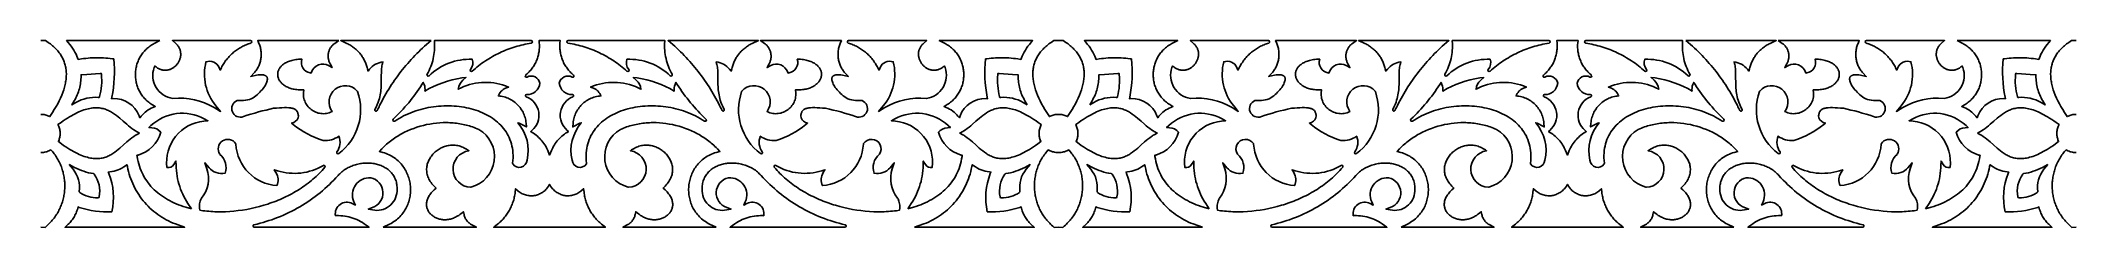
# Model space of a CAD drawing. Extents: x -514 to 479, y 519 to 610.
import ezdxf

# ---------------------------------------------------------------- set-up
doc = ezdxf.new("R2010")
doc.units = 0
doc.layers.add('LAYER_1', color=18, linetype='CONTINUOUS')

msp = doc.modelspace()

# ---------------------------------------------------------------- linework, layer by layer
at = {"layer": 'LAYER_1'}
for points in [[(-513.7, 573.69), (-513.56, 573.69), (-513.05, 573.68), (-512.55, 573.64), (-512.06, 573.57), (-511.57, 573.48), (-511.09, 573.36), (-510.63, 573.21), (-510.17, 573.04), (-509.24, 572.64), (-507.98, 574.55), (-507.07, 576.02), (-506.22, 577.47), (-505.43, 578.89), (-504.72, 580.3), (-504.06, 581.68), (-503.48, 583.04), (-502.95, 584.38), (-502.5, 585.7), (-502.11, 587), (-501.79, 588.27), (-501.66, 588.9), (-501.54, 589.53), (-501.44, 590.14), (-501.36, 590.76), (-501.29, 591.37), (-501.24, 591.97), (-501.21, 592.57), (-501.2, 593.16), (-501.2, 593.74), (-501.22, 594.32), (-501.26, 594.9), (-501.31, 595.47), (-501.39, 596.03), (-501.48, 596.59), (-501.59, 597.14), (-501.71, 597.69), (-501.86, 598.23), (-502.02, 598.76), (-502.2, 599.29), (-502.4, 599.81), (-502.61, 600.32), (-502.85, 600.83), (-503.1, 601.33), (-503.37, 601.83), (-503.65, 602.32), (-503.96, 602.8), (-504.28, 603.28), (-504.62, 603.75), (-504.98, 604.21), (-505.35, 604.67), (-505.75, 605.12), (-506.16, 605.56), (-506.58, 606), (-507.03, 606.43), (-507.49, 606.85), (-507.97, 607.26), (-508.47, 607.67), (-508.98, 608.08), (-509.52, 608.47), (-510.07, 608.86), (-511.36, 609.71), (-513.7, 609.71)], [(-17.32, 609.71), (-19.67, 609.71), (-20.96, 608.86), (-21.51, 608.47), (-22.04, 608.08), (-22.56, 607.67), (-23.05, 607.26), (-23.53, 606.85), (-24, 606.43), (-24.44, 606), (-24.87, 605.56), (-25.28, 605.12), (-25.67, 604.67), (-26.05, 604.21), (-26.41, 603.75), (-26.75, 603.28), (-27.07, 602.8), (-27.37, 602.32), (-27.66, 601.83), (-27.93, 601.33), (-28.18, 600.83), (-28.41, 600.32), (-28.63, 599.81), (-28.83, 599.29), (-29.01, 598.76), (-29.17, 598.23), (-29.31, 597.69), (-29.44, 597.14), (-29.55, 596.59), (-29.64, 596.03), (-29.71, 595.47), (-29.77, 594.9), (-29.81, 594.32), (-29.83, 593.74), (-29.83, 593.16), (-29.82, 592.57), (-29.78, 591.97), (-29.73, 591.37), (-29.67, 590.76), (-29.59, 590.14), (-29.48, 589.53), (-29.37, 588.9), (-29.23, 588.27), (-28.91, 587), (-28.53, 585.7), (-28.07, 584.38), (-27.55, 583.04), (-26.96, 581.68), (-26.31, 580.3), (-25.59, 578.89), (-24.81, 577.47), (-23.96, 576.02), (-23.04, 574.55), (-21.79, 572.64), (-20.86, 573.04), (-20.4, 573.21), (-19.93, 573.36), (-19.45, 573.48), (-18.97, 573.57), (-18.48, 573.64), (-17.98, 573.68), (-17.47, 573.69), (-17.32, 573.69)], [(-17.32, 609.71), (-14.98, 609.71), (-13.69, 608.86), (-13.14, 608.47), (-12.61, 608.08), (-12.09, 607.67), (-11.59, 607.26), (-11.11, 606.85), (-10.65, 606.43), (-10.2, 606), (-9.78, 605.56), (-9.37, 605.12), (-8.97, 604.67), (-8.6, 604.21), (-8.24, 603.75), (-7.9, 603.28), (-7.58, 602.8), (-7.28, 602.32), (-6.99, 601.83), (-6.72, 601.33), (-6.47, 600.83), (-6.24, 600.32), (-6.02, 599.81), (-5.82, 599.29), (-5.64, 598.76), (-5.48, 598.23), (-5.34, 597.69), (-5.21, 597.14), (-5.1, 596.59), (-5.01, 596.03), (-4.94, 595.47), (-4.88, 594.9), (-4.84, 594.32), (-4.82, 593.74), (-4.82, 593.16), (-4.83, 592.57), (-4.86, 591.97), (-4.91, 591.37), (-4.98, 590.76), (-5.06, 590.14), (-5.16, 589.53), (-5.28, 588.9), (-5.42, 588.27), (-5.73, 587), (-6.12, 585.7), (-6.58, 584.38), (-7.1, 583.04), (-7.68, 581.68), (-8.34, 580.3), (-9.06, 578.89), (-9.84, 577.47), (-10.69, 576.02), (-11.6, 574.55), (-12.86, 572.64), (-13.79, 573.04), (-14.25, 573.21), (-14.72, 573.36), (-15.19, 573.48), (-15.68, 573.57), (-16.17, 573.64), (-16.67, 573.68), (-17.18, 573.69), (-17.32, 573.69)], [(479.05, 573.69), (478.91, 573.69), (478.4, 573.68), (477.9, 573.64), (477.41, 573.57), (476.93, 573.48), (476.45, 573.36), (475.98, 573.21), (475.52, 573.04), (474.59, 572.64), (473.33, 574.55), (472.42, 576.02), (471.57, 577.47), (470.79, 578.89), (470.07, 580.3), (469.41, 581.68), (468.83, 583.04), (468.31, 584.38), (467.85, 585.7), (467.47, 587), (467.15, 588.27), (467.01, 588.9), (466.89, 589.53), (466.79, 590.14), (466.71, 590.76), (466.64, 591.37), (466.59, 591.97), (466.56, 592.57), (466.55, 593.16), (466.55, 593.74), (466.57, 594.32), (466.61, 594.9), (466.67, 595.47), (466.74, 596.03), (466.83, 596.59), (466.94, 597.14), (467.07, 597.69), (467.21, 598.23), (467.37, 598.76), (467.55, 599.29), (467.75, 599.81), (467.97, 600.32), (468.2, 600.83), (468.45, 601.33), (468.72, 601.83), (469.01, 602.32), (469.31, 602.8), (469.63, 603.28), (469.97, 603.75), (470.33, 604.21), (470.71, 604.67), (471.1, 605.12), (471.51, 605.56), (471.94, 606), (472.38, 606.43), (472.84, 606.85), (473.32, 607.26), (473.82, 607.67), (474.34, 608.08), (474.87, 608.47), (475.42, 608.86), (476.71, 609.71), (479.05, 609.71)], [(-513.7, 518.56), (-511.57, 518.51), (-510.88, 519.1), (-510.37, 519.55), (-509.88, 520.01), (-509.4, 520.49), (-508.93, 520.97), (-508.48, 521.47), (-508.05, 521.97), (-507.63, 522.48), (-507.22, 523.01), (-506.83, 523.54), (-506.45, 524.07), (-506.09, 524.62), (-505.74, 525.17), (-505.41, 525.73), (-505.1, 526.3), (-504.79, 526.87), (-504.51, 527.45), (-504.24, 528.04), (-503.98, 528.63), (-503.74, 529.22), (-503.51, 529.83), (-503.3, 530.43), (-503.1, 531.04), (-502.92, 531.66), (-502.76, 532.27), (-502.61, 532.9), (-502.47, 533.52), (-502.35, 534.15), (-502.25, 534.78), (-502.16, 535.41), (-502.08, 536.04), (-502.03, 536.68), (-501.98, 537.32), (-501.95, 537.95), (-501.94, 538.59), (-501.95, 539.23), (-501.96, 539.87), (-502, 540.51), (-502.05, 541.15), (-502.11, 541.78), (-502.19, 542.42), (-502.29, 543.05), (-502.4, 543.69), (-502.53, 544.32), (-502.67, 544.94), (-502.83, 545.57), (-503.01, 546.19), (-503.2, 546.81), (-503.41, 547.43), (-503.63, 548.04), (-503.87, 548.65), (-504.12, 549.25), (-504.39, 549.85), (-504.68, 550.44), (-504.98, 551.03), (-505.3, 551.61), (-505.63, 552.18), (-505.98, 552.75), (-506.35, 553.32), (-506.73, 553.87), (-507.13, 554.42), (-507.54, 554.96), (-507.97, 555.49), (-508.72, 556.37), (-509.66, 555.9), (-510.19, 555.67), (-510.72, 555.48), (-511.27, 555.33), (-511.83, 555.21), (-512.4, 555.12), (-512.97, 555.06), (-513.56, 555.05), (-513.7, 555.05)], [(-17.32, 555.05), (-17.47, 555.05), (-18.06, 555.06), (-18.63, 555.12), (-19.2, 555.21), (-19.75, 555.33), (-20.3, 555.48), (-20.84, 555.67), (-21.36, 555.9), (-22.31, 556.37), (-23.06, 555.49), (-23.49, 554.96), (-23.9, 554.42), (-24.3, 553.87), (-24.68, 553.32), (-25.05, 552.75), (-25.4, 552.18), (-25.73, 551.61), (-26.05, 551.03), (-26.35, 550.44), (-26.64, 549.85), (-26.91, 549.25), (-27.16, 548.65), (-27.4, 548.04), (-27.62, 547.43), (-27.83, 546.81), (-28.02, 546.19), (-28.19, 545.57), (-28.35, 544.94), (-28.5, 544.32), (-28.62, 543.69), (-28.74, 543.05), (-28.83, 542.42), (-28.91, 541.78), (-28.98, 541.15), (-29.03, 540.51), (-29.06, 539.87), (-29.08, 539.23), (-29.08, 538.59), (-29.07, 537.95), (-29.04, 537.32), (-29, 536.68), (-28.94, 536.04), (-28.87, 535.41), (-28.78, 534.78), (-28.67, 534.15), (-28.55, 533.52), (-28.42, 532.9), (-28.27, 532.27), (-28.1, 531.66), (-27.92, 531.04), (-27.73, 530.43), (-27.51, 529.83), (-27.29, 529.22), (-27.05, 528.63), (-26.79, 528.04), (-26.52, 527.45), (-26.23, 526.87), (-25.93, 526.3), (-25.61, 525.73), (-25.28, 525.17), (-24.94, 524.62), (-24.57, 524.07), (-24.2, 523.54), (-23.81, 523.01), (-23.4, 522.48), (-22.98, 521.97), (-22.54, 521.47), (-22.09, 520.97), (-21.63, 520.49), (-21.15, 520.01), (-20.66, 519.55), (-20.15, 519.1), (-19.45, 518.51), (-17.32, 518.56)], [(-17.32, 555.05), (-17.18, 555.05), (-16.59, 555.06), (-16.02, 555.12), (-15.45, 555.21), (-14.89, 555.33), (-14.34, 555.48), (-13.81, 555.67), (-13.28, 555.9), (-12.34, 556.37), (-11.59, 555.49), (-11.16, 554.96), (-10.75, 554.42), (-10.35, 553.87), (-9.97, 553.32), (-9.6, 552.75), (-9.25, 552.18), (-8.92, 551.61), (-8.6, 551.03), (-8.3, 550.44), (-8.01, 549.85), (-7.74, 549.25), (-7.49, 548.65), (-7.25, 548.04), (-7.03, 547.43), (-6.82, 546.81), (-6.63, 546.19), (-6.45, 545.57), (-6.3, 544.94), (-6.15, 544.32), (-6.02, 543.69), (-5.91, 543.05), (-5.82, 542.42), (-5.73, 541.78), (-5.67, 541.15), (-5.62, 540.51), (-5.59, 539.87), (-5.57, 539.23), (-5.56, 538.59), (-5.58, 537.95), (-5.6, 537.32), (-5.65, 536.68), (-5.71, 536.04), (-5.78, 535.41), (-5.87, 534.78), (-5.97, 534.15), (-6.09, 533.52), (-6.23, 532.9), (-6.38, 532.27), (-6.55, 531.66), (-6.73, 531.04), (-6.92, 530.43), (-7.13, 529.83), (-7.36, 529.22), (-7.6, 528.63), (-7.86, 528.04), (-8.13, 527.45), (-8.42, 526.87), (-8.72, 526.3), (-9.03, 525.73), (-9.37, 525.17), (-9.71, 524.62), (-10.07, 524.07), (-10.45, 523.54), (-10.84, 523.01), (-11.25, 522.48), (-11.67, 521.97), (-12.1, 521.47), (-12.55, 520.97), (-13.02, 520.49), (-13.5, 520.01), (-13.99, 519.55), (-14.5, 519.1), (-15.19, 518.51), (-17.32, 518.56)], [(479.05, 518.56), (476.92, 518.51), (476.23, 519.1), (475.72, 519.55), (475.23, 520.01), (474.75, 520.49), (474.28, 520.97), (473.83, 521.47), (473.4, 521.97), (472.98, 522.48), (472.57, 523.01), (472.18, 523.54), (471.8, 524.07), (471.44, 524.62), (471.1, 525.17), (470.77, 525.73), (470.45, 526.3), (470.15, 526.87), (469.86, 527.45), (469.59, 528.04), (469.33, 528.63), (469.09, 529.22), (468.86, 529.83), (468.65, 530.43), (468.46, 531.04), (468.28, 531.66), (468.11, 532.27), (467.96, 532.9), (467.82, 533.52), (467.7, 534.15), (467.6, 534.78), (467.51, 535.41), (467.44, 536.04), (467.38, 536.68), (467.33, 537.32), (467.31, 537.95), (467.29, 538.59), (467.3, 539.23), (467.32, 539.87), (467.35, 540.51), (467.4, 541.15), (467.47, 541.78), (467.55, 542.42), (467.64, 543.05), (467.75, 543.69), (467.88, 544.32), (468.03, 544.94), (468.19, 545.57), (468.36, 546.19), (468.55, 546.81), (468.76, 547.43), (468.98, 548.04), (469.22, 548.65), (469.47, 549.25), (469.74, 549.85), (470.03, 550.44), (470.33, 551.03), (470.65, 551.61), (470.98, 552.18), (471.33, 552.75), (471.7, 553.32), (472.08, 553.87), (472.48, 554.42), (472.89, 554.96), (473.32, 555.49), (474.07, 556.37), (475.01, 555.9), (475.54, 555.67), (476.08, 555.48), (476.62, 555.33), (477.18, 555.21), (477.75, 555.12), (478.32, 555.06), (478.91, 555.05), (479.05, 555.05)]]:
    msp.add_lwpolyline(points, dxfattribs=at)
for points in [[(-455.53, 609.71), (-501.08, 609.71), (-499.5, 607.85), (-498.8, 606.95), (-498.16, 606.02), (-497.55, 605.07), (-496.99, 604.09), (-496.48, 603.09), (-496.01, 602.07), (-495.41, 600.57), (-493.86, 600.81), (-492.78, 600.95), (-491.71, 601.07), (-490.63, 601.17), (-489.55, 601.25), (-488.47, 601.31), (-487.38, 601.35), (-486.3, 601.36), (-485.22, 601.36), (-484.14, 601.33), (-483.05, 601.28), (-481.97, 601.22), (-480.89, 601.13), (-479.81, 601.02), (-478.74, 600.89), (-478.11, 600.8, -0.078482), (-478.97, 582.1), (-479.12, 581.35), (-478.36, 581.38, -0.322651), (-465.71, 573.03), (-465.34, 572.06), (-464.69, 572.87, -0.126683), (-458.99, 577.1), (-457.88, 577.55), (-458.9, 578.17), (-459.47, 578.51), (-460, 578.86), (-460.52, 579.22), (-461.01, 579.6), (-461.49, 579.99), (-461.95, 580.39), (-462.39, 580.8), (-462.82, 581.23), (-463.22, 581.67), (-463.61, 582.12), (-463.98, 582.57), (-464.33, 583.04), (-464.66, 583.52), (-464.97, 584.01), (-465.26, 584.5), (-465.54, 585.01), (-465.8, 585.52), (-466.04, 586.04), (-466.26, 586.56), (-466.46, 587.09), (-466.65, 587.63), (-466.82, 588.17), (-466.97, 588.71), (-467.1, 589.26), (-467.21, 589.81), (-467.31, 590.37), (-467.38, 590.93), (-467.44, 591.49), (-467.48, 592.05), (-467.51, 592.61), (-467.51, 593.17), (-467.5, 593.73), (-467.47, 594.29), (-467.42, 594.85), (-467.35, 595.41), (-467.27, 595.97), (-467.17, 596.52), (-467.05, 597.07), (-466.91, 597.62), (-466.76, 598.16), (-466.58, 598.7), (-466.39, 599.23), (-466.19, 599.75), (-465.96, 600.27), (-465.72, 600.79), (-465.46, 601.29), (-465.18, 601.79), (-464.89, 602.28), (-464.57, 602.76), (-464.24, 603.23), (-463.89, 603.69), (-463.53, 604.14), (-463.15, 604.58), (-462.75, 605.01), (-462.33, 605.43), (-461.89, 605.83), (-461.44, 606.23), (-460.97, 606.6), (-460.49, 606.97), (-459.98, 607.32), (-459.46, 607.66), (-458.92, 607.98), (-458.37, 608.28)], [(-411.16, 608.54, 0.860277), (-411.33, 609.71), (-449.46, 609.71), (-447.87, 608.36), (-447.55, 608.06), (-447.26, 607.76), (-447, 607.46), (-446.75, 607.14), (-446.53, 606.83), (-446.33, 606.5), (-446.15, 606.18), (-445.99, 605.85), (-445.85, 605.52), (-445.74, 605.18), (-445.64, 604.85), (-445.55, 604.51), (-445.49, 604.17), (-445.45, 603.83), (-445.42, 603.48), (-445.41, 603.14), (-445.42, 602.8), (-445.44, 602.46), (-445.48, 602.12), (-445.53, 601.78), (-445.6, 601.44), (-445.69, 601.11), (-445.79, 600.78), (-445.91, 600.45), (-446.04, 600.13), (-446.18, 599.82), (-446.33, 599.51), (-446.5, 599.2), (-446.69, 598.91), (-446.88, 598.62), (-447.09, 598.34), (-447.3, 598.07), (-447.53, 597.8), (-447.77, 597.55), (-448.02, 597.31), (-448.28, 597.07), (-448.54, 596.85), (-448.82, 596.65), (-449.1, 596.45), (-449.39, 596.27), (-449.69, 596.1), (-450, 595.95), (-450.31, 595.81), (-450.63, 595.68), (-450.95, 595.57), (-451.28, 595.48), (-451.62, 595.4), (-451.96, 595.34), (-452.3, 595.3), (-452.65, 595.27), (-453, 595.27), (-453.36, 595.28), (-453.72, 595.31), (-454.08, 595.37), (-454.44, 595.44), (-454.81, 595.53), (-455.18, 595.65), (-455.55, 595.79), (-455.93, 595.95), (-456.3, 596.14), (-456.68, 596.35), (-457.06, 596.59), (-457.45, 596.86), (-458.09, 597.3), (-458.36, 596.57, 0.473299), (-449.34, 581.5), (-449.3, 581.49), (-449.23, 581.49), (-449.19, 581.49, -0.162002), (-429.04, 576.99), (-426, 575.16), (-428.27, 577.88, -0.241461), (-433.09, 599.37, -0.395678), (-426.67, 596.53), (-426.18, 595.35), (-425.59, 596.48), (-425.3, 597.03), (-425.01, 597.57), (-424.7, 598.09), (-424.38, 598.61), (-424.04, 599.12), (-423.7, 599.62), (-423.34, 600.1), (-422.97, 600.58), (-422.59, 601.05), (-422.19, 601.51), (-421.79, 601.95), (-421.38, 602.39), (-420.95, 602.81), (-420.52, 603.22), (-420.07, 603.63), (-419.61, 604.02), (-419.15, 604.4), (-418.67, 604.76), (-418.19, 605.12), (-417.7, 605.46), (-417.2, 605.79), (-416.69, 606.11), (-416.17, 606.41), (-415.64, 606.7), (-415.11, 606.98), (-414.56, 607.24), (-414.01, 607.49), (-413.46, 607.73), (-412.89, 607.95), (-412.32, 608.16), (-411.75, 608.36)], [(-368.31, 609.71), (-407.82, 609.71), (-407.25, 608.37), (-407.05, 607.87), (-406.88, 607.36), (-406.73, 606.85), (-406.59, 606.34), (-406.48, 605.82), (-406.38, 605.31), (-406.31, 604.79), (-406.25, 604.27), (-406.21, 603.75), (-406.19, 603.24), (-406.19, 602.72), (-406.21, 602.2), (-406.25, 601.69), (-406.3, 601.18), (-406.37, 600.68), (-406.46, 600.18), (-406.57, 599.68), (-406.7, 599.2), (-406.84, 598.71), (-407.01, 598.24), (-407.18, 597.77), (-407.38, 597.31), (-407.59, 596.86), (-407.82, 596.42), (-408.07, 595.99), (-408.33, 595.57), (-408.61, 595.16), (-408.91, 594.76), (-409.22, 594.38), (-409.55, 594), (-411.25, 592.23), (-408.41, 592.83), (-407.57, 592.96), (-406.8, 593.04), (-406.12, 593.06), (-405.51, 593.03), (-405.24, 593), (-404.99, 592.95), (-404.76, 592.9), (-404.54, 592.83), (-404.35, 592.76), (-404.17, 592.68), (-404.02, 592.6), (-403.87, 592.51), (-403.75, 592.41), (-403.64, 592.31), (-403.54, 592.2), (-403.45, 592.08), (-403.38, 591.96), (-403.31, 591.83), (-403.26, 591.69), (-403.22, 591.54), (-403.18, 591.39), (-403.16, 591.23), (-403.15, 590.85), (-403.19, 590.45), (-403.28, 590.02), (-403.41, 589.55), (-403.6, 589.05), (-403.84, 588.53), (-404.13, 587.99), (-404.47, 587.44), (-404.85, 586.87), (-405.28, 586.3), (-405.75, 585.71), (-406.27, 585.12), (-406.82, 584.54), (-407.42, 583.95), (-408.05, 583.37), (-408.72, 582.79), (-409.42, 582.22), (-410.12, 581.7, -0.138516), (-417.61, 580.49), (-417.69, 580.49), (-417.84, 580.47), (-417.91, 580.45, 0.998226), (-414.77, 572.63, -0.033556), (-400.1, 576.65), (-398.67, 576.78), (-397.3, 576.89), (-396.03, 576.97), (-394.85, 577.01), (-393.76, 577.01), (-392.77, 576.96), (-392.32, 576.92), (-391.89, 576.87), (-391.48, 576.8), (-391.1, 576.71), (-390.75, 576.61), (-390.42, 576.5), (-390.11, 576.38), (-389.83, 576.23), (-389.57, 576.08), (-389.34, 575.91), (-389.13, 575.72), (-388.93, 575.52), (-388.76, 575.3), (-388.6, 575.05), (-388.46, 574.78), (-388.33, 574.49), (-388.23, 574.17), (-388.14, 573.82), (-388.07, 573.44), (-388.02, 573.05, -0.315955), (-390.33, 569.8), (-391.33, 569.44), (-390.51, 568.77, 0.096634), (-375.99, 560.9), (-375.95, 560.89), (-375.88, 560.88), (-375.84, 560.88, 0.162801), (-368.27, 562.98, -0.251789), (-369.23, 555.34, 0.857211), (-368.38, 554.52, 0.326267), (-359.18, 584.89), (-359.2, 584.95), (-359.26, 585.05), (-359.3, 585.09, 0.954317), (-371.55, 575.15), (-371.62, 575.11), (-372.31, 574.79), (-372.99, 574.53), (-373.68, 574.33), (-374.36, 574.18), (-375.04, 574.08), (-375.72, 574.04), (-376.39, 574.05), (-377.06, 574.1), (-377.71, 574.21), (-378.36, 574.36), (-378.99, 574.55), (-379.6, 574.78), (-380.2, 575.06), (-380.77, 575.37), (-381.33, 575.72), (-381.86, 576.1), (-382.36, 576.52), (-382.84, 576.97), (-383.28, 577.46), (-383.69, 577.97), (-384.07, 578.5), (-384.41, 579.06), (-384.71, 579.65), (-384.97, 580.26), (-385.19, 580.88), (-385.37, 581.53), (-385.5, 582.19), (-385.58, 582.86), (-385.61, 583.56), (-385.58, 584.26), (-385.43, 585.66), (-386.82, 585.66), (-387.51, 585.68), (-388.18, 585.72), (-388.82, 585.78), (-389.45, 585.87), (-390.05, 585.97), (-390.63, 586.09), (-391.19, 586.22), (-391.73, 586.38), (-392.25, 586.55), (-392.74, 586.73), (-393.21, 586.93), (-393.66, 587.14), (-394.09, 587.37), (-394.5, 587.6), (-394.88, 587.85), (-395.25, 588.11), (-395.59, 588.38), (-395.91, 588.66), (-396.21, 588.94), (-396.48, 589.24), (-396.74, 589.54), (-396.97, 589.85), (-397.18, 590.16), (-397.37, 590.48), (-397.54, 590.8), (-397.68, 591.12), (-397.81, 591.45), (-397.91, 591.78), (-397.99, 592.12), (-398.06, 592.45), (-398.1, 592.79), (-398.11, 593.12), (-398.11, 593.46), (-398.09, 593.79), (-398.04, 594.12), (-397.98, 594.46), (-397.89, 594.79), (-397.78, 595.11), (-397.65, 595.44), (-397.5, 595.76), (-397.32, 596.08), (-397.12, 596.39), (-396.9, 596.7), (-396.65, 597), (-396.38, 597.29), (-396.09, 597.58), (-395.77, 597.86), (-395.43, 598.13), (-395.06, 598.4), (-394.67, 598.65), (-394.25, 598.89), (-393.81, 599.12), (-393.34, 599.34), (-392.84, 599.54), (-392.32, 599.73), (-391.78, 599.91), (-391.2, 600.07), (-390.61, 600.21), (-389.98, 600.34), (-389.33, 600.45), (-388.65, 600.54), (-387.94, 600.61), (-387.22, 600.65), (-386.74, 600.65), (-386.5, 600.63), (-386.29, 600.6, 0.456133), (-382.31, 593.98), (-381.81, 593.89), (-381.64, 594.37, -0.461862), (-373.33, 597.55), (-371.56, 596.58), (-372.52, 598.36), (-372.71, 598.71), (-372.87, 599.06), (-373.02, 599.4), (-373.14, 599.75), (-373.25, 600.11), (-373.34, 600.46), (-373.41, 600.82), (-373.47, 601.18), (-373.51, 601.54), (-373.53, 601.9), (-373.53, 602.25), (-373.52, 602.61), (-373.49, 602.97), (-373.44, 603.32), (-373.38, 603.67), (-373.3, 604.02), (-373.2, 604.36), (-373.09, 604.7), (-372.97, 605.04), (-372.82, 605.36), (-372.67, 605.68), (-372.49, 606), (-372.31, 606.3), (-372.11, 606.6), (-371.89, 606.89), (-371.66, 607.17), (-371.41, 607.44), (-371.15, 607.69), (-370.88, 607.94), (-370.59, 608.17), (-370.29, 608.4)], [(-323.32, 609.71), (-367.39, 609.71), (-364.33, 608.34), (-363.85, 608.11), (-363.38, 607.86), (-362.92, 607.61), (-362.46, 607.33), (-362.02, 607.05), (-361.58, 606.75), (-361.16, 606.44), (-360.74, 606.12), (-360.33, 605.79), (-359.93, 605.44), (-359.55, 605.09), (-359.17, 604.72), (-358.81, 604.34), (-358.45, 603.96), (-358.11, 603.56), (-357.78, 603.15), (-357.46, 602.73), (-357.16, 602.31), (-356.86, 601.87), (-356.58, 601.43), (-356.31, 600.97), (-356.06, 600.51), (-355.81, 600.04), (-355.58, 599.57), (-355.37, 599.08), (-355.17, 598.59), (-354.98, 598.09), (-354.8, 597.58), (-354.65, 597.07), (-354.5, 596.55), (-354.37, 596.02), (-354.08, 594.84), (-353.32, 595.78, -0.203042), (-346.74, 599.32), (-346.8, 599.19), (-346.99, 598.62), (-347.14, 598.04), (-347.27, 597.43), (-347.37, 596.81), (-347.44, 596.18), (-347.5, 595.52), (-347.53, 594.85), (-347.56, 594.16), (-347.58, 592.75), (-347.58, 591.27), (-347.58, 589.74), (-347.62, 588.16), (-347.71, 586.53), (-347.79, 585.71), (-347.88, 584.87), (-348, 584.03), (-348.15, 583.18), (-348.32, 582.32), (-348.53, 581.45), (-348.78, 580.58), (-349.07, 579.7), (-349.39, 578.81), (-349.54, 578.45), (-350.11, 577.3), (-350.68, 576.1, 0.979177), (-349.6, 575.56), (-349.11, 576.49), (-348.67, 577.44), (-348.45, 577.96), (-348.44, 577.97), (-347.85, 579.15), (-347.24, 580.31), (-346.62, 581.47), (-345.98, 582.62), (-345.33, 583.76), (-344.66, 584.89), (-343.98, 586.01), (-343.29, 587.12), (-342.58, 588.22), (-341.86, 589.31), (-341.12, 590.38), (-340.37, 591.45), (-339.61, 592.51), (-338.83, 593.55), (-338.04, 594.58), (-337.23, 595.61), (-336.41, 596.62), (-335.58, 597.62), (-334.73, 598.61), (-333.87, 599.58), (-333, 600.54), (-332.11, 601.5), (-331.21, 602.44), (-330.3, 603.36), (-329.37, 604.28), (-328.44, 605.18), (-327.48, 606.07), (-326.52, 606.94), (-325.54, 607.81)], [(-274.43, 608.52, 0.920988), (-274.53, 609.71), (-321.71, 609.71), (-321.62, 608.04), (-321.6, 607.01), (-321.62, 605.98), (-321.67, 604.96), (-321.77, 603.94), (-321.9, 602.93), (-322.07, 601.92), (-322.28, 600.92), (-322.53, 599.93), (-322.81, 598.95), (-323.13, 597.97), (-323.49, 597.02), (-323.88, 596.07), (-324.31, 595.13), (-324.77, 594.22), (-325.28, 593.3, 0.86162), (-324.33, 592.58, -0.205868), (-303.22, 600.59, -0.271213), (-304.11, 595.65, 0.932748), (-303.26, 594.81), (-302.49, 595.49), (-301.72, 596.15), (-300.93, 596.79), (-300.14, 597.42), (-299.33, 598.04), (-298.51, 598.64), (-297.69, 599.22), (-296.85, 599.79), (-296, 600.34), (-295.15, 600.88), (-294.28, 601.4), (-293.41, 601.9), (-292.53, 602.39), (-291.64, 602.87), (-290.74, 603.32), (-289.84, 603.77), (-288.92, 604.19), (-288, 604.6), (-287.07, 604.99), (-286.14, 605.36), (-285.19, 605.72), (-284.24, 606.06), (-283.29, 606.39), (-282.33, 606.69), (-281.36, 606.98), (-280.39, 607.26), (-279.41, 607.51), (-278.42, 607.75), (-277.43, 607.97), (-276.44, 608.17), (-275.44, 608.35)], [(-260.51, 607.9), (-260.47, 608.47), (-260.34, 609.71), (-265.51, 609.71), (-270.68, 609.71), (-270.56, 608.47), (-270.52, 607.9), (-270.5, 607.32), (-270.49, 606.75), (-270.51, 606.18), (-270.54, 605.61), (-270.59, 605.05), (-270.66, 604.49), (-270.75, 603.93), (-270.85, 603.37), (-270.97, 602.82), (-271.11, 602.28), (-271.26, 601.74), (-271.43, 601.2), (-271.62, 600.67), (-271.82, 600.15), (-272.04, 599.63), (-272.28, 599.12), (-272.53, 598.61), (-272.8, 598.12), (-273.08, 597.63), (-273.38, 597.15), (-273.69, 596.68), (-274.02, 596.22), (-274.37, 595.77), (-274.72, 595.33), (-275.1, 594.9), (-275.48, 594.48), (-275.89, 594.07), (-276.3, 593.67), (-276.73, 593.29), (-277.18, 592.91, 0.900098), (-276.52, 591.92, -0.504517), (-270.23, 588.91, -0.39741), (-276.64, 583.43, 0.850848), (-276.88, 582.27, -0.56787), (-274.1, 565.85), (-274.72, 565.32), (-274.04, 564.88), (-273.35, 564.44), (-272.69, 563.99), (-272.06, 563.5), (-271.45, 562.99), (-270.86, 562.46), (-270.29, 561.9), (-269.75, 561.32), (-269.24, 560.72), (-268.75, 560.1), (-268.28, 559.46), (-267.84, 558.8), (-267.43, 558.12), (-267.05, 557.42), (-266.7, 556.71), (-266.37, 555.98), (-265.51, 553.83), (-264.66, 555.98), (-264.33, 556.71), (-263.98, 557.42), (-263.59, 558.12), (-263.18, 558.8), (-262.74, 559.46), (-262.28, 560.1), (-261.79, 560.72), (-261.27, 561.32), (-260.73, 561.9), (-260.17, 562.46), (-259.58, 562.99), (-258.97, 563.5), (-258.33, 563.99), (-257.68, 564.44), (-256.99, 564.88), (-256.31, 565.32), (-256.92, 565.85, -0.56787), (-254.14, 582.27, 0.85085), (-254.39, 583.43, -0.397472), (-260.79, 588.91, -0.504412), (-254.51, 591.92, 0.900096), (-253.84, 592.91), (-254.29, 593.29), (-254.72, 593.67), (-255.14, 594.07), (-255.54, 594.48), (-255.93, 594.9), (-256.3, 595.33), (-256.66, 595.77), (-257, 596.22), (-257.33, 596.68), (-257.65, 597.15), (-257.95, 597.63), (-258.23, 598.12), (-258.5, 598.61), (-258.75, 599.12), (-258.98, 599.63), (-259.2, 600.15), (-259.41, 600.67), (-259.59, 601.2), (-259.76, 601.74), (-259.92, 602.28), (-260.05, 602.82), (-260.18, 603.37), (-260.28, 603.93), (-260.36, 604.49), (-260.43, 605.05), (-260.48, 605.61), (-260.52, 606.18), (-260.53, 606.75), (-260.53, 607.32)], [(-209.41, 608.04), (-209.31, 609.71), (-256.49, 609.71, 0.920988), (-256.59, 608.52), (-255.58, 608.35), (-254.59, 608.17), (-253.59, 607.97), (-252.6, 607.75), (-251.62, 607.51), (-250.64, 607.26), (-249.67, 606.98), (-248.7, 606.69), (-247.74, 606.39), (-246.78, 606.06), (-245.83, 605.72), (-244.89, 605.36), (-243.96, 604.99), (-243.03, 604.6), (-242.11, 604.19), (-241.19, 603.77), (-240.29, 603.32), (-239.39, 602.87), (-238.5, 602.39), (-237.61, 601.9), (-236.74, 601.4), (-235.88, 600.88), (-235.02, 600.34), (-234.18, 599.79), (-233.34, 599.22), (-232.51, 598.64), (-231.7, 598.04), (-230.89, 597.42), (-230.09, 596.79), (-229.31, 596.15), (-228.53, 595.49), (-227.77, 594.81, 0.93277), (-226.91, 595.65, -0.271854), (-227.8, 600.59, -0.205761), (-206.69, 592.58, 0.861617), (-205.75, 593.3), (-206.26, 594.22), (-206.72, 595.13), (-207.15, 596.07), (-207.54, 597.02), (-207.9, 597.97), (-208.22, 598.95), (-208.5, 599.93), (-208.74, 600.92), (-208.95, 601.92), (-209.12, 602.93), (-209.26, 603.94), (-209.35, 604.96), (-209.41, 605.98), (-209.43, 607.01)], [(-181.43, 575.56, 0.979177), (-180.35, 576.1), (-180.92, 577.3), (-181.48, 578.45), (-181.63, 578.81), (-181.96, 579.7), (-182.25, 580.58), (-182.49, 581.45), (-182.7, 582.32), (-182.88, 583.18), (-183.03, 584.03), (-183.15, 584.87), (-183.24, 585.71), (-183.31, 586.54), (-183.37, 587.35), (-183.4, 588.16), (-183.44, 589.74), (-183.45, 591.27), (-183.45, 592.75), (-183.47, 594.17), (-183.53, 595.52), (-183.59, 596.18), (-183.66, 596.81), (-183.76, 597.43), (-183.88, 598.04), (-184.04, 598.62), (-184.23, 599.19), (-184.28, 599.32, -0.202773), (-177.71, 595.78), (-176.94, 594.84), (-176.65, 596.02), (-176.52, 596.55), (-176.38, 597.07), (-176.22, 597.58), (-176.05, 598.09), (-175.86, 598.59), (-175.66, 599.08), (-175.44, 599.57), (-175.21, 600.04), (-174.97, 600.51), (-174.71, 600.97), (-174.45, 601.43), (-174.16, 601.87), (-173.87, 602.31), (-173.56, 602.73), (-173.24, 603.15), (-172.91, 603.56), (-172.57, 603.96), (-172.22, 604.34), (-171.85, 604.72), (-171.48, 605.09), (-171.09, 605.44), (-170.69, 605.79), (-170.29, 606.12), (-169.87, 606.44), (-169.44, 606.75), (-169.01, 607.05), (-168.56, 607.33), (-168.11, 607.61), (-167.65, 607.86), (-167.17, 608.11), (-166.69, 608.34), (-163.64, 609.71), (-207.71, 609.71), (-205.48, 607.81), (-204.51, 606.94), (-203.54, 606.07), (-202.59, 605.18), (-201.65, 604.28), (-200.73, 603.36), (-199.81, 602.44), (-198.91, 601.5), (-198.03, 600.54), (-197.15, 599.58), (-196.29, 598.61), (-195.45, 597.62), (-194.62, 596.62), (-193.8, 595.61), (-192.99, 594.58), (-192.2, 593.55), (-191.42, 592.51), (-190.66, 591.45), (-189.91, 590.38), (-189.17, 589.31), (-188.45, 588.22), (-187.74, 587.12), (-187.04, 586.01), (-186.36, 584.89), (-185.7, 583.76), (-185.04, 582.62), (-184.41, 581.47), (-183.78, 580.31), (-183.18, 579.15), (-182.58, 577.97), (-182.58, 577.96), (-182.36, 577.44), (-181.91, 576.49)], [(-171.85, 584.89, 0.326267), (-162.64, 554.52, 0.857211), (-161.79, 555.34, -0.251796), (-162.75, 562.98, 0.162705), (-155.19, 560.88), (-155.15, 560.88), (-155.08, 560.89), (-155.04, 560.9, 0.096634), (-140.52, 568.77), (-139.7, 569.44), (-140.7, 569.8, -0.315999), (-143.01, 573.05), (-142.96, 573.44), (-142.89, 573.82), (-142.8, 574.17), (-142.69, 574.49), (-142.57, 574.78), (-142.43, 575.05), (-142.27, 575.3), (-142.09, 575.52), (-141.9, 575.72), (-141.69, 575.91), (-141.45, 576.08), (-141.2, 576.23), (-140.92, 576.38), (-140.61, 576.5), (-140.28, 576.61), (-139.93, 576.71), (-139.54, 576.8), (-139.14, 576.87), (-138.71, 576.92), (-138.25, 576.96), (-137.26, 577.01), (-136.18, 577.01), (-135, 576.97), (-133.72, 576.89), (-132.35, 576.78), (-130.92, 576.65, -0.033555), (-116.25, 572.63, 0.998223), (-113.12, 580.45), (-113.19, 580.47), (-113.34, 580.49), (-113.41, 580.49, -0.138533), (-120.91, 581.7), (-121.6, 582.22), (-122.31, 582.79), (-122.98, 583.37), (-123.61, 583.95), (-124.21, 584.54), (-124.76, 585.12), (-125.28, 585.71), (-125.75, 586.3), (-126.18, 586.87), (-126.56, 587.44), (-126.9, 587.99), (-127.18, 588.53), (-127.42, 589.05), (-127.61, 589.55), (-127.75, 590.02), (-127.84, 590.45), (-127.87, 590.85), (-127.86, 591.23), (-127.84, 591.39), (-127.81, 591.54), (-127.77, 591.69), (-127.71, 591.83), (-127.65, 591.96), (-127.57, 592.08), (-127.49, 592.2), (-127.39, 592.31), (-127.28, 592.41), (-127.15, 592.51), (-127.01, 592.6), (-126.85, 592.68), (-126.68, 592.76), (-126.48, 592.83), (-126.27, 592.9), (-126.04, 592.95), (-125.78, 593), (-125.52, 593.03), (-124.91, 593.06), (-124.22, 593.04), (-123.46, 592.96), (-122.62, 592.83), (-119.77, 592.23), (-121.48, 594), (-121.8, 594.38), (-122.12, 594.76), (-122.41, 595.16), (-122.69, 595.57), (-122.96, 595.99), (-123.2, 596.42), (-123.43, 596.86), (-123.65, 597.31), (-123.84, 597.77), (-124.02, 598.24), (-124.18, 598.71), (-124.33, 599.2), (-124.45, 599.68), (-124.56, 600.18), (-124.65, 600.68), (-124.73, 601.18), (-124.78, 601.69), (-124.82, 602.2), (-124.84, 602.72), (-124.83, 603.24), (-124.82, 603.75), (-124.78, 604.27), (-124.72, 604.79), (-124.64, 605.31), (-124.55, 605.82), (-124.43, 606.34), (-124.3, 606.85), (-124.15, 607.36), (-123.97, 607.87), (-123.78, 608.37), (-123.21, 609.71), (-162.71, 609.71), (-160.73, 608.4), (-160.43, 608.17), (-160.15, 607.94), (-159.87, 607.69), (-159.61, 607.44), (-159.37, 607.17), (-159.14, 606.89), (-158.92, 606.6), (-158.72, 606.3), (-158.53, 606), (-158.36, 605.68), (-158.2, 605.36), (-158.06, 605.04), (-157.93, 604.7), (-157.82, 604.36), (-157.73, 604.02), (-157.65, 603.67), (-157.59, 603.32), (-157.54, 602.97), (-157.51, 602.61), (-157.5, 602.25), (-157.5, 601.9), (-157.52, 601.54), (-157.56, 601.18), (-157.61, 600.82), (-157.69, 600.46), (-157.78, 600.11), (-157.88, 599.75), (-158.01, 599.4), (-158.16, 599.06), (-158.32, 598.71), (-158.51, 598.36), (-159.47, 596.58), (-157.69, 597.55, -0.461862), (-149.39, 594.37), (-149.22, 593.89), (-148.72, 593.98, 0.456152), (-144.73, 600.6), (-144.53, 600.63), (-144.28, 600.65), (-143.8, 600.65), (-143.08, 600.61), (-142.38, 600.54), (-141.7, 600.45), (-141.05, 600.34), (-140.42, 600.21), (-139.82, 600.07), (-139.25, 599.91), (-138.7, 599.73), (-138.18, 599.54), (-137.69, 599.34), (-137.22, 599.12), (-136.78, 598.89), (-136.36, 598.65), (-135.97, 598.4), (-135.6, 598.13), (-135.26, 597.86), (-134.94, 597.58), (-134.65, 597.29), (-134.38, 597), (-134.13, 596.7), (-133.91, 596.39), (-133.71, 596.08), (-133.53, 595.76), (-133.38, 595.44), (-133.25, 595.11), (-133.14, 594.79), (-133.05, 594.46), (-132.98, 594.12), (-132.94, 593.79), (-132.91, 593.46), (-132.91, 593.12), (-132.93, 592.79), (-132.97, 592.45), (-133.03, 592.12), (-133.11, 591.78), (-133.22, 591.45), (-133.34, 591.12), (-133.49, 590.8), (-133.66, 590.48), (-133.85, 590.16), (-134.06, 589.85), (-134.29, 589.54), (-134.54, 589.24), (-134.82, 588.94), (-135.12, 588.66), (-135.44, 588.38), (-135.78, 588.11), (-136.14, 587.85), (-136.53, 587.6), (-136.93, 587.37), (-137.36, 587.14), (-137.81, 586.93), (-138.29, 586.73), (-138.78, 586.55), (-139.3, 586.38), (-139.84, 586.22), (-140.39, 586.09), (-140.98, 585.97), (-141.58, 585.87), (-142.2, 585.78), (-142.85, 585.72), (-143.52, 585.68), (-144.21, 585.66), (-145.6, 585.66), (-145.44, 584.26), (-145.42, 583.56), (-145.45, 582.86), (-145.53, 582.19), (-145.66, 581.53), (-145.83, 580.88), (-146.05, 580.26), (-146.31, 579.65), (-146.62, 579.06), (-146.96, 578.5), (-147.33, 577.97), (-147.75, 577.46), (-148.19, 576.97), (-148.67, 576.52), (-149.17, 576.1), (-149.7, 575.72), (-150.25, 575.37), (-150.83, 575.06), (-151.43, 574.78), (-152.04, 574.55), (-152.67, 574.36), (-153.31, 574.21), (-153.97, 574.1), (-154.63, 574.05), (-155.3, 574.04), (-155.98, 574.08), (-156.66, 574.18), (-157.35, 574.33), (-158.04, 574.53), (-158.72, 574.79), (-159.4, 575.11), (-159.48, 575.15, 0.954198), (-171.73, 585.09), (-171.77, 585.05), (-171.83, 584.95)], [(-73.57, 596.86), (-73.97, 596.59), (-74.34, 596.35), (-74.72, 596.14), (-75.1, 595.95), (-75.47, 595.79), (-75.85, 595.65), (-76.22, 595.53), (-76.58, 595.44), (-76.95, 595.37), (-77.31, 595.31), (-77.67, 595.28), (-78.02, 595.27), (-78.38, 595.27), (-78.72, 595.3), (-79.07, 595.34), (-79.41, 595.4), (-79.74, 595.48), (-80.07, 595.57), (-80.4, 595.68), (-80.72, 595.81), (-81.03, 595.95), (-81.33, 596.1), (-81.63, 596.27), (-81.92, 596.45), (-82.21, 596.65), (-82.48, 596.85), (-82.75, 597.07), (-83.01, 597.31), (-83.26, 597.55), (-83.5, 597.8), (-83.72, 598.07), (-83.94, 598.34), (-84.15, 598.62), (-84.34, 598.91), (-84.52, 599.2), (-84.69, 599.51), (-84.85, 599.82), (-84.99, 600.13), (-85.12, 600.45), (-85.24, 600.78), (-85.34, 601.11), (-85.42, 601.44), (-85.49, 601.78), (-85.55, 602.12), (-85.59, 602.46), (-85.61, 602.8), (-85.62, 603.14), (-85.61, 603.48), (-85.58, 603.83), (-85.53, 604.17), (-85.47, 604.51), (-85.39, 604.85), (-85.29, 605.18), (-85.17, 605.52), (-85.03, 605.85), (-84.87, 606.18), (-84.69, 606.5), (-84.49, 606.83), (-84.27, 607.14), (-84.03, 607.46), (-83.76, 607.76), (-83.47, 608.06), (-83.16, 608.36), (-81.57, 609.71), (-119.69, 609.71, 0.860277), (-119.87, 608.54), (-119.28, 608.36), (-118.7, 608.16), (-118.13, 607.95), (-117.57, 607.73), (-117.01, 607.49), (-116.46, 607.24), (-115.92, 606.98), (-115.39, 606.7), (-114.86, 606.41), (-114.34, 606.11), (-113.83, 605.79), (-113.33, 605.46), (-112.84, 605.12), (-112.35, 604.76), (-111.88, 604.4), (-111.41, 604.02), (-110.96, 603.63), (-110.51, 603.22), (-110.08, 602.81), (-109.65, 602.39), (-109.24, 601.95), (-108.83, 601.51), (-108.44, 601.05), (-108.06, 600.58), (-107.69, 600.1), (-107.33, 599.62), (-106.98, 599.12), (-106.65, 598.61), (-106.33, 598.09), (-106.02, 597.57), (-105.72, 597.03), (-105.44, 596.48), (-104.85, 595.35), (-104.35, 596.53, -0.396568), (-97.94, 599.37, -0.241376), (-102.76, 577.88), (-105.03, 575.16), (-101.99, 576.99, -0.162002), (-81.84, 581.49), (-81.8, 581.49), (-81.73, 581.49), (-81.69, 581.5, 0.473299), (-72.67, 596.57), (-72.93, 597.3)], [(-31.53, 607.85), (-29.94, 609.71), (-75.5, 609.71), (-72.66, 608.28), (-72.1, 607.98), (-71.57, 607.66), (-71.04, 607.32), (-70.54, 606.97), (-70.05, 606.6), (-69.58, 606.23), (-69.13, 605.83), (-68.7, 605.43), (-68.28, 605.01), (-67.88, 604.58), (-67.5, 604.14), (-67.13, 603.69), (-66.78, 603.23), (-66.45, 602.76), (-66.14, 602.28), (-65.85, 601.79), (-65.57, 601.29), (-65.31, 600.79), (-65.06, 600.27), (-64.84, 599.75), (-64.63, 599.23), (-64.44, 598.7), (-64.27, 598.16), (-64.11, 597.62), (-63.98, 597.07), (-63.86, 596.52), (-63.76, 595.97), (-63.67, 595.41), (-63.61, 594.85), (-63.56, 594.29), (-63.53, 593.73), (-63.51, 593.17), (-63.52, 592.61), (-63.54, 592.05), (-63.58, 591.49), (-63.64, 590.93), (-63.72, 590.37), (-63.82, 589.81), (-63.93, 589.26), (-64.06, 588.71), (-64.21, 588.17), (-64.38, 587.63), (-64.56, 587.09), (-64.77, 586.56), (-64.99, 586.04), (-65.23, 585.52), (-65.49, 585.01), (-65.76, 584.5), (-66.06, 584.01), (-66.37, 583.52), (-66.7, 583.04), (-67.05, 582.57), (-67.42, 582.12), (-67.8, 581.67), (-68.21, 581.23), (-68.63, 580.8), (-69.07, 580.39), (-69.53, 579.99), (-70.01, 579.6), (-70.51, 579.22), (-71.03, 578.86), (-71.56, 578.51), (-72.12, 578.17), (-73.15, 577.55), (-72.04, 577.1, -0.126683), (-66.34, 572.87), (-65.68, 572.06), (-65.31, 573.03, -0.322651), (-52.67, 581.38), (-51.9, 581.35), (-52.06, 582.1, -0.078576), (-52.91, 600.8), (-52.29, 600.89), (-51.21, 601.02), (-50.13, 601.13), (-49.05, 601.22), (-47.97, 601.28), (-46.89, 601.33), (-45.81, 601.36), (-44.72, 601.36), (-43.64, 601.35), (-42.56, 601.31), (-41.48, 601.25), (-40.4, 601.17), (-39.32, 601.07), (-38.24, 600.95), (-37.17, 600.81), (-35.62, 600.57), (-35.02, 602.07), (-34.55, 603.09), (-34.04, 604.09), (-33.48, 605.07), (-32.87, 606.02), (-32.22, 606.95)], [(-3.12, 607.85), (-4.71, 609.71), (40.85, 609.71), (38.01, 608.28), (37.46, 607.98), (36.92, 607.66), (36.4, 607.32), (35.89, 606.97), (35.4, 606.6), (34.94, 606.23), (34.48, 605.83), (34.05, 605.43), (33.63, 605.01), (33.23, 604.58), (32.85, 604.14), (32.48, 603.69), (32.14, 603.23), (31.81, 602.76), (31.49, 602.28), (31.2, 601.79), (30.92, 601.29), (30.66, 600.79), (30.42, 600.27), (30.19, 599.75), (29.98, 599.23), (29.79, 598.7), (29.62, 598.16), (29.47, 597.62), (29.33, 597.07), (29.21, 596.52), (29.11, 595.97), (29.02, 595.41), (28.96, 594.85), (28.91, 594.29), (28.88, 593.73), (28.87, 593.17), (28.87, 592.61), (28.9, 592.05), (28.94, 591.49), (29, 590.93), (29.07, 590.37), (29.17, 589.81), (29.28, 589.26), (29.41, 588.71), (29.56, 588.17), (29.73, 587.63), (29.92, 587.09), (30.12, 586.56), (30.34, 586.04), (30.58, 585.52), (30.84, 585.01), (31.12, 584.5), (31.41, 584.01), (31.72, 583.52), (32.05, 583.04), (32.4, 582.57), (32.77, 582.12), (33.16, 581.67), (33.56, 581.23), (33.98, 580.8), (34.43, 580.39), (34.89, 579.99), (35.36, 579.6), (35.86, 579.22), (36.38, 578.86), (36.91, 578.51), (37.48, 578.17), (38.5, 577.55), (37.39, 577.1, 0.126683), (31.69, 572.87), (31.04, 572.06), (30.67, 573.03, 0.322651), (18.02, 581.38), (17.26, 581.35), (17.41, 582.1, 0.078576), (18.27, 600.8), (17.64, 600.89), (16.57, 601.02), (15.49, 601.13), (14.41, 601.22), (13.32, 601.28), (12.24, 601.33), (11.16, 601.36), (10.08, 601.36), (8.99, 601.35), (7.91, 601.31), (6.83, 601.25), (5.75, 601.17), (4.67, 601.07), (3.59, 600.95), (2.52, 600.81), (0.97, 600.57), (0.37, 602.07), (-0.1, 603.09), (-0.61, 604.09), (-1.17, 605.07), (-1.78, 606.02), (-2.43, 606.95)], [(38.93, 596.86), (39.32, 596.59), (39.7, 596.35), (40.07, 596.14), (40.45, 595.95), (40.82, 595.79), (41.2, 595.65), (41.57, 595.53), (41.94, 595.44), (42.3, 595.37), (42.66, 595.31), (43.02, 595.28), (43.38, 595.27), (43.73, 595.27), (44.08, 595.3), (44.42, 595.34), (44.76, 595.4), (45.09, 595.48), (45.42, 595.57), (45.75, 595.68), (46.07, 595.81), (46.38, 595.95), (46.69, 596.1), (46.98, 596.27), (47.28, 596.45), (47.56, 596.65), (47.84, 596.85), (48.1, 597.07), (48.36, 597.31), (48.61, 597.55), (48.85, 597.8), (49.08, 598.07), (49.29, 598.34), (49.5, 598.62), (49.69, 598.91), (49.87, 599.2), (50.04, 599.51), (50.2, 599.82), (50.34, 600.13), (50.47, 600.45), (50.59, 600.78), (50.69, 601.11), (50.77, 601.44), (50.85, 601.78), (50.9, 602.12), (50.94, 602.46), (50.96, 602.8), (50.97, 603.14), (50.96, 603.48), (50.93, 603.83), (50.89, 604.17), (50.82, 604.51), (50.74, 604.85), (50.64, 605.18), (50.52, 605.52), (50.39, 605.85), (50.23, 606.18), (50.05, 606.5), (49.85, 606.83), (49.63, 607.14), (49.38, 607.46), (49.11, 607.76), (48.82, 608.06), (48.51, 608.36), (46.92, 609.71), (85.04, 609.71, -0.860277), (85.22, 608.54), (84.63, 608.36), (84.06, 608.16), (83.48, 607.95), (82.92, 607.73), (82.36, 607.49), (81.82, 607.24), (81.27, 606.98), (80.74, 606.7), (80.21, 606.41), (79.69, 606.11), (79.18, 605.79), (78.68, 605.46), (78.19, 605.12), (77.7, 604.76), (77.23, 604.4), (76.76, 604.02), (76.31, 603.63), (75.86, 603.22), (75.43, 602.81), (75, 602.39), (74.59, 601.95), (74.18, 601.51), (73.79, 601.05), (73.41, 600.58), (73.04, 600.1), (72.68, 599.62), (72.34, 599.12), (72, 598.61), (71.68, 598.09), (71.37, 597.57), (71.08, 597.03), (70.79, 596.48), (70.2, 595.35), (69.71, 596.53, 0.396568), (63.29, 599.37, 0.241376), (68.11, 577.88), (70.38, 575.16), (67.34, 576.99, 0.162002), (47.19, 581.49), (47.15, 581.49), (47.08, 581.49), (47.04, 581.5, -0.473299), (38.02, 596.57), (38.28, 597.3)], [(137.2, 584.89, -0.326267), (128, 554.52, -0.857211), (127.15, 555.34, 0.251796), (128.1, 562.98, -0.162705), (120.54, 560.88), (120.5, 560.88), (120.43, 560.89), (120.39, 560.9, -0.096634), (105.87, 568.77), (105.05, 569.44), (106.05, 569.8, 0.315999), (108.36, 573.05), (108.31, 573.44), (108.24, 573.82), (108.15, 574.17), (108.04, 574.49), (107.92, 574.78), (107.78, 575.05), (107.62, 575.3), (107.45, 575.52), (107.25, 575.72), (107.04, 575.91), (106.8, 576.08), (106.55, 576.23), (106.27, 576.38), (105.96, 576.5), (105.63, 576.61), (105.28, 576.71), (104.9, 576.8), (104.49, 576.87), (104.06, 576.92), (103.61, 576.96), (102.61, 577.01), (101.53, 577.01), (100.35, 576.97), (99.08, 576.89), (97.71, 576.78), (96.28, 576.65, 0.033555), (81.61, 572.63, -0.998223), (78.47, 580.45), (78.54, 580.47), (78.69, 580.49), (78.76, 580.49, 0.138533), (86.26, 581.7), (86.96, 582.22), (87.66, 582.79), (88.33, 583.37), (88.96, 583.95), (89.56, 584.54), (90.11, 585.12), (90.63, 585.71), (91.1, 586.3), (91.53, 586.87), (91.91, 587.44), (92.25, 587.99), (92.54, 588.53), (92.78, 589.05), (92.96, 589.55), (93.1, 590.02), (93.19, 590.45), (93.23, 590.85), (93.22, 591.23), (93.19, 591.39), (93.16, 591.54), (93.12, 591.69), (93.06, 591.83), (93, 591.96), (92.93, 592.08), (92.84, 592.2), (92.74, 592.31), (92.63, 592.41), (92.5, 592.51), (92.36, 592.6), (92.2, 592.68), (92.03, 592.76), (91.83, 592.83), (91.62, 592.9), (91.39, 592.95), (91.14, 593), (90.87, 593.03), (90.26, 593.06), (89.58, 593.04), (88.81, 592.96), (87.97, 592.83), (85.13, 592.23), (86.83, 594), (87.16, 594.38), (87.47, 594.76), (87.77, 595.16), (88.05, 595.57), (88.31, 595.99), (88.56, 596.42), (88.79, 596.86), (89, 597.31), (89.19, 597.77), (89.37, 598.24), (89.53, 598.71), (89.68, 599.2), (89.81, 599.68), (89.91, 600.18), (90.01, 600.68), (90.08, 601.18), (90.13, 601.69), (90.17, 602.2), (90.19, 602.72), (90.19, 603.24), (90.17, 603.75), (90.13, 604.27), (90.07, 604.79), (90, 605.31), (89.9, 605.82), (89.79, 606.34), (89.65, 606.85), (89.5, 607.36), (89.33, 607.87), (89.13, 608.37), (88.56, 609.71), (128.07, 609.71), (126.09, 608.4), (125.79, 608.17), (125.5, 607.94), (125.23, 607.69), (124.97, 607.44), (124.72, 607.17), (124.49, 606.89), (124.27, 606.6), (124.07, 606.3), (123.88, 606), (123.71, 605.68), (123.55, 605.36), (123.41, 605.04), (123.29, 604.7), (123.18, 604.36), (123.08, 604.02), (123, 603.67), (122.94, 603.32), (122.89, 602.97), (122.86, 602.61), (122.85, 602.25), (122.85, 601.9), (122.87, 601.54), (122.91, 601.18), (122.97, 600.82), (123.04, 600.46), (123.13, 600.11), (123.24, 599.75), (123.36, 599.4), (123.51, 599.06), (123.67, 598.71), (123.86, 598.36), (124.82, 596.58), (123.04, 597.55, 0.461862), (114.74, 594.37), (114.57, 593.89), (114.07, 593.98, -0.456152), (110.09, 600.6), (109.88, 600.63), (109.63, 600.65), (109.16, 600.65), (108.43, 600.61), (107.73, 600.54), (107.05, 600.45), (106.4, 600.34), (105.77, 600.21), (105.17, 600.07), (104.6, 599.91), (104.06, 599.73), (103.54, 599.54), (103.04, 599.34), (102.57, 599.12), (102.13, 598.89), (101.71, 598.65), (101.32, 598.4), (100.95, 598.13), (100.61, 597.86), (100.29, 597.58), (100, 597.29), (99.73, 597), (99.48, 596.7), (99.26, 596.39), (99.06, 596.08), (98.88, 595.76), (98.73, 595.44), (98.6, 595.11), (98.49, 594.79), (98.4, 594.46), (98.33, 594.12), (98.29, 593.79), (98.27, 593.46), (98.26, 593.12), (98.28, 592.79), (98.32, 592.45), (98.38, 592.12), (98.47, 591.78), (98.57, 591.45), (98.7, 591.12), (98.84, 590.8), (99.01, 590.48), (99.2, 590.16), (99.41, 589.85), (99.64, 589.54), (99.9, 589.24), (100.17, 588.94), (100.47, 588.66), (100.79, 588.38), (101.13, 588.11), (101.49, 587.85), (101.88, 587.6), (102.29, 587.37), (102.71, 587.14), (103.17, 586.93), (103.64, 586.73), (104.13, 586.55), (104.65, 586.38), (105.19, 586.22), (105.75, 586.09), (106.33, 585.97), (106.93, 585.87), (107.56, 585.78), (108.2, 585.72), (108.87, 585.68), (109.56, 585.66), (110.95, 585.66), (110.8, 584.26), (110.77, 583.56), (110.8, 582.86), (110.88, 582.19), (111.01, 581.53), (111.19, 580.88), (111.4, 580.26), (111.67, 579.65), (111.97, 579.06), (112.31, 578.5), (112.69, 577.97), (113.1, 577.46), (113.54, 576.97), (114.02, 576.52), (114.52, 576.1), (115.05, 575.72), (115.61, 575.37), (116.18, 575.06), (116.78, 574.78), (117.39, 574.55), (118.02, 574.36), (118.66, 574.21), (119.32, 574.1), (119.98, 574.05), (120.66, 574.04), (121.33, 574.08), (122.02, 574.18), (122.7, 574.33), (123.39, 574.53), (124.07, 574.79), (124.76, 575.11), (124.83, 575.15, -0.954198), (137.08, 585.09), (137.12, 585.05), (137.18, 584.95)], [(146.78, 575.56, -0.979177), (145.7, 576.1), (146.27, 577.3), (146.83, 578.45), (146.99, 578.81), (147.31, 579.7), (147.6, 580.58), (147.85, 581.45), (148.06, 582.32), (148.23, 583.18), (148.38, 584.03), (148.5, 584.87), (148.59, 585.71), (148.67, 586.54), (148.72, 587.35), (148.76, 588.16), (148.79, 589.74), (148.8, 591.27), (148.8, 592.75), (148.82, 594.17), (148.88, 595.52), (148.94, 596.18), (149.01, 596.81), (149.11, 597.43), (149.24, 598.04), (149.39, 598.62), (149.58, 599.19), (149.64, 599.32, 0.202773), (143.06, 595.78), (142.3, 594.84), (142.01, 596.02), (141.88, 596.55), (141.73, 597.07), (141.57, 597.58), (141.4, 598.09), (141.21, 598.59), (141.01, 599.08), (140.8, 599.57), (140.57, 600.04), (140.32, 600.51), (140.07, 600.97), (139.8, 601.43), (139.52, 601.87), (139.22, 602.31), (138.92, 602.73), (138.6, 603.15), (138.27, 603.56), (137.92, 603.96), (137.57, 604.34), (137.21, 604.72), (136.83, 605.09), (136.44, 605.44), (136.05, 605.79), (135.64, 606.12), (135.22, 606.44), (134.8, 606.75), (134.36, 607.05), (133.92, 607.33), (133.46, 607.61), (133, 607.86), (132.53, 608.11), (132.05, 608.34), (128.99, 609.71), (173.06, 609.71), (170.84, 607.81), (169.86, 606.94), (168.89, 606.07), (167.94, 605.18), (167, 604.28), (166.08, 603.36), (165.17, 602.44), (164.27, 601.5), (163.38, 600.54), (162.51, 599.58), (161.65, 598.61), (160.8, 597.62), (159.97, 596.62), (159.15, 595.61), (158.34, 594.58), (157.55, 593.55), (156.77, 592.51), (156.01, 591.45), (155.26, 590.38), (154.52, 589.31), (153.8, 588.22), (153.09, 587.12), (152.39, 586.01), (151.71, 584.89), (151.05, 583.76), (150.4, 582.62), (149.76, 581.47), (149.14, 580.31), (148.53, 579.15), (147.93, 577.97), (147.93, 577.96), (147.71, 577.44), (147.27, 576.49)], [(174.76, 608.04), (174.67, 609.71), (221.85, 609.71, -0.920988), (221.94, 608.52), (220.94, 608.35), (219.94, 608.17), (218.94, 607.97), (217.96, 607.75), (216.97, 607.51), (215.99, 607.26), (215.02, 606.98), (214.05, 606.69), (213.09, 606.39), (212.13, 606.06), (211.19, 605.72), (210.24, 605.36), (209.31, 604.99), (208.38, 604.6), (207.46, 604.19), (206.54, 603.77), (205.64, 603.32), (204.74, 602.87), (203.85, 602.39), (202.97, 601.9), (202.09, 601.4), (201.23, 600.88), (200.37, 600.34), (199.53, 599.79), (198.69, 599.22), (197.87, 598.64), (197.05, 598.04), (196.24, 597.42), (195.45, 596.79), (194.66, 596.15), (193.89, 595.49), (193.12, 594.81, -0.93277), (192.27, 595.65, 0.271854), (193.16, 600.59, 0.205761), (172.05, 592.58, -0.861617), (171.1, 593.3), (171.61, 594.22), (172.07, 595.13), (172.5, 596.07), (172.89, 597.02), (173.25, 597.97), (173.57, 598.95), (173.85, 599.93), (174.1, 600.92), (174.31, 601.92), (174.48, 602.93), (174.61, 603.94), (174.71, 604.96), (174.76, 605.98), (174.78, 607.01)], [(225.86, 607.9), (225.82, 608.47), (225.7, 609.71), (230.87, 609.71), (236.04, 609.71), (235.91, 608.47), (235.87, 607.9), (235.85, 607.32), (235.85, 606.75), (235.86, 606.18), (235.9, 605.61), (235.95, 605.05), (236.01, 604.49), (236.1, 603.93), (236.2, 603.37), (236.32, 602.82), (236.46, 602.28), (236.61, 601.74), (236.79, 601.2), (236.97, 600.67), (237.18, 600.15), (237.4, 599.63), (237.63, 599.12), (237.88, 598.61), (238.15, 598.12), (238.43, 597.63), (238.73, 597.15), (239.05, 596.68), (239.37, 596.22), (239.72, 595.77), (240.08, 595.33), (240.45, 594.9), (240.84, 594.48), (241.24, 594.07), (241.66, 593.67), (242.09, 593.29), (242.54, 592.91, -0.900098), (241.87, 591.92, 0.504517), (235.58, 588.91, 0.39741), (241.99, 583.43, -0.850848), (242.24, 582.27, 0.56787), (239.46, 565.85), (240.07, 565.32), (239.39, 564.88), (238.7, 564.44), (238.05, 563.99), (237.41, 563.5), (236.8, 562.99), (236.21, 562.46), (235.65, 561.9), (235.11, 561.32), (234.59, 560.72), (234.1, 560.1), (233.63, 559.46), (233.2, 558.8), (232.79, 558.12), (232.4, 557.42), (232.05, 556.71), (231.72, 555.98), (230.87, 553.83), (230.01, 555.98), (229.68, 556.71), (229.33, 557.42), (228.94, 558.12), (228.53, 558.8), (228.1, 559.46), (227.63, 560.1), (227.14, 560.72), (226.63, 561.32), (226.08, 561.9), (225.52, 562.46), (224.93, 562.99), (224.32, 563.5), (223.69, 563.99), (223.03, 564.44), (222.34, 564.88), (221.66, 565.32), (222.28, 565.85, 0.56787), (219.49, 582.27, -0.85085), (219.74, 583.43, 0.397472), (226.15, 588.91, 0.504412), (219.86, 591.92, -0.900096), (219.19, 592.91), (219.65, 593.29), (220.08, 593.67), (220.49, 594.07), (220.89, 594.48), (221.28, 594.9), (221.65, 595.33), (222.01, 595.77), (222.36, 596.22), (222.69, 596.68), (223, 597.15), (223.3, 597.63), (223.58, 598.12), (223.85, 598.61), (224.1, 599.12), (224.34, 599.63), (224.55, 600.15), (224.76, 600.67), (224.95, 601.2), (225.12, 601.74), (225.27, 602.28), (225.41, 602.82), (225.53, 603.37), (225.63, 603.93), (225.72, 604.49), (225.78, 605.05), (225.84, 605.61), (225.87, 606.18), (225.88, 606.75), (225.88, 607.32)], [(239.79, 608.52, -0.920988), (239.88, 609.71), (287.06, 609.71), (286.97, 608.04), (286.95, 607.01), (286.97, 605.98), (287.03, 604.96), (287.12, 603.94), (287.25, 602.93), (287.43, 601.92), (287.63, 600.92), (287.88, 599.93), (288.16, 598.95), (288.48, 597.97), (288.84, 597.02), (289.23, 596.07), (289.66, 595.13), (290.12, 594.22), (290.63, 593.3, -0.86162), (289.69, 592.58, 0.205868), (268.58, 600.59, 0.271213), (269.47, 595.65, -0.932748), (268.61, 594.81), (267.84, 595.49), (267.07, 596.15), (266.28, 596.79), (265.49, 597.42), (264.68, 598.04), (263.87, 598.64), (263.04, 599.22), (262.2, 599.79), (261.36, 600.34), (260.5, 600.88), (259.64, 601.4), (258.76, 601.9), (257.88, 602.39), (256.99, 602.87), (256.09, 603.32), (255.19, 603.77), (254.27, 604.19), (253.35, 604.6), (252.42, 604.99), (251.49, 605.36), (250.55, 605.72), (249.6, 606.06), (248.64, 606.39), (247.68, 606.69), (246.71, 606.98), (245.74, 607.26), (244.76, 607.51), (243.78, 607.75), (242.79, 607.97), (241.79, 608.17), (240.79, 608.35)], [(288.67, 609.71), (332.74, 609.71), (329.69, 608.34), (329.21, 608.11), (328.73, 607.86), (328.27, 607.61), (327.82, 607.33), (327.37, 607.05), (326.93, 606.75), (326.51, 606.44), (326.09, 606.12), (325.68, 605.79), (325.29, 605.44), (324.9, 605.09), (324.53, 604.72), (324.16, 604.34), (323.81, 603.96), (323.46, 603.56), (323.13, 603.15), (322.82, 602.73), (322.51, 602.31), (322.21, 601.87), (321.93, 601.43), (321.66, 600.97), (321.41, 600.51), (321.16, 600.04), (320.94, 599.57), (320.72, 599.08), (320.52, 598.59), (320.33, 598.09), (320.16, 597.58), (320, 597.07), (319.85, 596.55), (319.72, 596.02), (319.43, 594.84), (318.67, 595.78, 0.203042), (312.09, 599.32), (312.15, 599.19), (312.34, 598.62), (312.5, 598.04), (312.62, 597.43), (312.72, 596.81), (312.79, 596.18), (312.85, 595.52), (312.88, 594.85), (312.91, 594.16), (312.93, 592.75), (312.93, 591.27), (312.94, 589.74), (312.97, 588.16), (313.07, 586.53), (313.14, 585.71), (313.23, 584.87), (313.35, 584.03), (313.5, 583.18), (313.68, 582.32), (313.89, 581.45), (314.13, 580.58), (314.42, 579.7), (314.75, 578.81), (314.9, 578.45), (315.46, 577.3), (316.03, 576.1, -0.979177), (314.95, 575.56), (314.46, 576.49), (314.02, 577.44), (313.8, 577.96), (313.8, 577.97), (313.2, 579.15), (312.59, 580.31), (311.97, 581.47), (311.33, 582.62), (310.68, 583.76), (310.02, 584.89), (309.34, 586.01), (308.64, 587.12), (307.93, 588.22), (307.21, 589.31), (306.47, 590.38), (305.72, 591.45), (304.96, 592.51), (304.18, 593.55), (303.39, 594.58), (302.58, 595.61), (301.76, 596.62), (300.93, 597.62), (300.08, 598.61), (299.22, 599.58), (298.35, 600.54), (297.46, 601.5), (296.57, 602.44), (295.65, 603.36), (294.73, 604.28), (293.79, 605.18), (292.84, 606.07), (291.87, 606.94), (290.89, 607.81)], [(333.67, 609.71), (373.17, 609.71), (372.6, 608.37), (372.4, 607.87), (372.23, 607.36), (372.08, 606.85), (371.94, 606.34), (371.83, 605.82), (371.73, 605.31), (371.66, 604.79), (371.6, 604.27), (371.56, 603.75), (371.54, 603.24), (371.54, 602.72), (371.56, 602.2), (371.6, 601.69), (371.65, 601.18), (371.73, 600.68), (371.82, 600.18), (371.93, 599.68), (372.05, 599.2), (372.2, 598.71), (372.36, 598.24), (372.54, 597.77), (372.73, 597.31), (372.95, 596.86), (373.18, 596.42), (373.42, 595.99), (373.69, 595.57), (373.97, 595.16), (374.26, 594.76), (374.57, 594.38), (374.9, 594), (376.61, 592.23), (373.76, 592.83), (372.92, 592.96), (372.15, 593.04), (371.47, 593.06), (370.86, 593.03), (370.59, 593), (370.34, 592.95), (370.11, 592.9), (369.9, 592.83), (369.7, 592.76), (369.53, 592.68), (369.37, 592.6), (369.23, 592.51), (369.1, 592.41), (368.99, 592.31), (368.89, 592.2), (368.81, 592.08), (368.73, 591.96), (368.67, 591.83), (368.61, 591.69), (368.57, 591.54), (368.54, 591.39), (368.51, 591.23), (368.5, 590.85), (368.54, 590.45), (368.63, 590.02), (368.77, 589.55), (368.95, 589.05), (369.19, 588.53), (369.48, 587.99), (369.82, 587.44), (370.2, 586.87), (370.63, 586.3), (371.1, 585.71), (371.62, 585.12), (372.17, 584.54), (372.77, 583.95), (373.4, 583.37), (374.07, 582.79), (374.78, 582.22), (375.47, 581.7, 0.138516), (382.97, 580.49), (383.04, 580.49), (383.19, 580.47), (383.26, 580.45, -0.998226), (380.12, 572.63, 0.033556), (365.45, 576.65), (364.02, 576.78), (362.66, 576.89), (361.38, 576.97), (360.2, 577.01), (359.12, 577.01), (358.12, 576.96), (357.67, 576.92), (357.24, 576.87), (356.83, 576.8), (356.45, 576.71), (356.1, 576.61), (355.77, 576.5), (355.46, 576.38), (355.18, 576.23), (354.93, 576.08), (354.69, 575.91), (354.48, 575.72), (354.29, 575.52), (354.11, 575.3), (353.95, 575.05), (353.81, 574.78), (353.69, 574.49), (353.58, 574.17), (353.49, 573.82), (353.42, 573.44), (353.37, 573.05, 0.315955), (355.68, 569.8), (356.68, 569.44), (355.86, 568.77, -0.096634), (341.34, 560.9), (341.3, 560.89), (341.23, 560.88), (341.19, 560.88, -0.162801), (333.63, 562.98, 0.251789), (334.58, 555.34, -0.857211), (333.73, 554.52, -0.326267), (324.53, 584.89), (324.55, 584.95), (324.61, 585.05), (324.65, 585.09, -0.954317), (336.9, 575.15), (336.97, 575.11), (337.66, 574.79), (338.34, 574.53), (339.03, 574.33), (339.71, 574.18), (340.4, 574.08), (341.07, 574.04), (341.75, 574.05), (342.41, 574.1), (343.07, 574.21), (343.71, 574.36), (344.34, 574.55), (344.95, 574.78), (345.55, 575.06), (346.12, 575.37), (346.68, 575.72), (347.21, 576.1), (347.71, 576.52), (348.19, 576.97), (348.63, 577.46), (349.04, 577.97), (349.42, 578.5), (349.76, 579.06), (350.06, 579.65), (350.33, 580.26), (350.55, 580.88), (350.72, 581.53), (350.85, 582.19), (350.93, 582.86), (350.96, 583.56), (350.94, 584.26), (350.78, 585.66), (352.17, 585.66), (352.86, 585.68), (353.53, 585.72), (354.17, 585.78), (354.8, 585.87), (355.4, 585.97), (355.98, 586.09), (356.54, 586.22), (357.08, 586.38), (357.6, 586.55), (358.09, 586.73), (358.57, 586.93), (359.02, 587.14), (359.45, 587.37), (359.85, 587.6), (360.24, 587.85), (360.6, 588.11), (360.94, 588.38), (361.26, 588.66), (361.56, 588.94), (361.83, 589.24), (362.09, 589.54), (362.32, 589.85), (362.53, 590.16), (362.72, 590.48), (362.89, 590.8), (363.04, 591.12), (363.16, 591.45), (363.26, 591.78), (363.35, 592.12), (363.41, 592.45), (363.45, 592.79), (363.47, 593.12), (363.47, 593.46), (363.44, 593.79), (363.4, 594.12), (363.33, 594.46), (363.24, 594.79), (363.13, 595.11), (363, 595.44), (362.85, 595.76), (362.67, 596.08), (362.47, 596.39), (362.25, 596.7), (362, 597), (361.73, 597.29), (361.44, 597.58), (361.12, 597.86), (360.78, 598.13), (360.41, 598.4), (360.02, 598.65), (359.6, 598.89), (359.16, 599.12), (358.69, 599.34), (358.2, 599.54), (357.68, 599.73), (357.13, 599.91), (356.56, 600.07), (355.96, 600.21), (355.33, 600.34), (354.68, 600.45), (354, 600.54), (353.3, 600.61), (352.58, 600.65), (352.1, 600.65), (351.85, 600.63), (351.65, 600.6, -0.456133), (347.66, 593.98), (347.16, 593.89), (346.99, 594.37, 0.461862), (338.69, 597.55), (336.91, 596.58), (337.87, 598.36), (338.06, 598.71), (338.22, 599.06), (338.37, 599.4), (338.49, 599.75), (338.6, 600.11), (338.69, 600.46), (338.77, 600.82), (338.82, 601.18), (338.86, 601.54), (338.88, 601.9), (338.88, 602.25), (338.87, 602.61), (338.84, 602.97), (338.79, 603.32), (338.73, 603.67), (338.65, 604.02), (338.56, 604.36), (338.44, 604.7), (338.32, 605.04), (338.18, 605.36), (338.02, 605.68), (337.85, 606), (337.66, 606.3), (337.46, 606.6), (337.24, 606.89), (337.01, 607.17), (336.76, 607.44), (336.51, 607.69), (336.23, 607.94), (335.95, 608.17), (335.64, 608.4)], [(376.51, 608.54, -0.860277), (376.69, 609.71), (414.81, 609.71), (413.22, 608.36), (412.91, 608.06), (412.62, 607.76), (412.35, 607.46), (412.11, 607.14), (411.88, 606.83), (411.68, 606.5), (411.5, 606.18), (411.35, 605.85), (411.21, 605.52), (411.09, 605.18), (410.99, 604.85), (410.91, 604.51), (410.84, 604.17), (410.8, 603.83), (410.77, 603.48), (410.76, 603.14), (410.77, 602.8), (410.79, 602.46), (410.83, 602.12), (410.89, 601.78), (410.96, 601.44), (411.04, 601.11), (411.14, 600.78), (411.26, 600.45), (411.39, 600.13), (411.53, 599.82), (411.69, 599.51), (411.86, 599.2), (412.04, 598.91), (412.23, 598.62), (412.44, 598.34), (412.66, 598.07), (412.88, 597.8), (413.12, 597.55), (413.37, 597.31), (413.63, 597.07), (413.89, 596.85), (414.17, 596.65), (414.45, 596.45), (414.75, 596.27), (415.05, 596.1), (415.35, 595.95), (415.66, 595.81), (415.98, 595.68), (416.31, 595.57), (416.64, 595.48), (416.97, 595.4), (417.31, 595.34), (417.65, 595.3), (418, 595.27), (418.35, 595.27), (418.71, 595.28), (419.07, 595.31), (419.43, 595.37), (419.8, 595.44), (420.16, 595.53), (420.53, 595.65), (420.91, 595.79), (421.28, 595.95), (421.66, 596.14), (422.03, 596.35), (422.41, 596.59), (422.8, 596.86), (423.45, 597.3), (423.71, 596.57, -0.473299), (414.69, 581.5), (414.65, 581.49), (414.58, 581.49), (414.54, 581.49, 0.162002), (394.39, 576.99), (391.35, 575.16), (393.62, 577.88, 0.241461), (398.44, 599.37, 0.395678), (392.03, 596.53), (391.53, 595.35), (390.94, 596.48), (390.65, 597.03), (390.36, 597.57), (390.05, 598.09), (389.73, 598.61), (389.39, 599.12), (389.05, 599.62), (388.69, 600.1), (388.32, 600.58), (387.94, 601.05), (387.55, 601.51), (387.14, 601.95), (386.73, 602.39), (386.3, 602.81), (385.87, 603.22), (385.42, 603.63), (384.97, 604.02), (384.5, 604.4), (384.03, 604.76), (383.54, 605.12), (383.05, 605.46), (382.55, 605.79), (382.04, 606.11), (381.52, 606.41), (380.99, 606.7), (380.46, 606.98), (379.92, 607.24), (379.37, 607.49), (378.81, 607.73), (378.25, 607.95), (377.68, 608.16), (377.1, 608.36)], [(420.88, 609.71), (466.44, 609.71), (464.85, 607.85), (464.16, 606.95), (463.51, 606.02), (462.9, 605.07), (462.34, 604.09), (461.83, 603.09), (461.36, 602.07), (460.76, 600.57), (459.21, 600.81), (458.14, 600.95), (457.06, 601.07), (455.98, 601.17), (454.9, 601.25), (453.82, 601.31), (452.74, 601.35), (451.65, 601.36), (450.57, 601.36), (449.49, 601.33), (448.41, 601.28), (447.32, 601.22), (446.24, 601.13), (445.17, 601.02), (444.09, 600.89), (443.47, 600.8, 0.078482), (444.32, 582.1), (444.48, 581.35), (443.71, 581.38, 0.322651), (431.06, 573.03), (430.69, 572.06), (430.04, 572.87, 0.126683), (424.34, 577.1), (423.23, 577.55), (424.25, 578.17), (424.82, 578.51), (425.35, 578.86), (425.87, 579.22), (426.37, 579.6), (426.85, 579.99), (427.31, 580.39), (427.75, 580.8), (428.17, 581.23), (428.57, 581.67), (428.96, 582.12), (429.33, 582.57), (429.68, 583.04), (430.01, 583.52), (430.32, 584.01), (430.62, 584.5), (430.89, 585.01), (431.15, 585.52), (431.39, 586.04), (431.61, 586.56), (431.82, 587.09), (432, 587.63), (432.17, 588.17), (432.32, 588.71), (432.45, 589.26), (432.56, 589.81), (432.66, 590.37), (432.73, 590.93), (432.79, 591.49), (432.84, 592.05), (432.86, 592.61), (432.86, 593.17), (432.85, 593.73), (432.82, 594.29), (432.77, 594.85), (432.71, 595.41), (432.62, 595.97), (432.52, 596.52), (432.4, 597.07), (432.26, 597.62), (432.11, 598.16), (431.94, 598.7), (431.75, 599.23), (431.54, 599.75), (431.31, 600.27), (431.07, 600.79), (430.81, 601.29), (430.53, 601.79), (430.24, 602.28), (429.92, 602.76), (429.59, 603.23), (429.25, 603.69), (428.88, 604.14), (428.5, 604.58), (428.1, 605.01), (427.68, 605.43), (427.25, 605.83), (426.8, 606.23), (426.33, 606.6), (425.84, 606.97), (425.33, 607.32), (424.81, 607.66), (424.27, 607.98), (423.72, 608.28)], [(-485.13, 581.97), (-485, 582.45, 0.092358), (-484.08, 593.11), (-484.14, 593.7), (-484.74, 593.64), (-486.91, 593.44), (-489.08, 593.29), (-491.26, 593.17), (-494.02, 593.09), (-494.04, 591.71), (-494.07, 590.92), (-494.13, 590.13), (-494.22, 589.35), (-494.33, 588.56), (-494.47, 587.78), (-494.64, 587.01), (-494.83, 586.24), (-495.05, 585.47), (-495.3, 584.72), (-495.57, 583.96), (-495.87, 583.22), (-496.2, 582.48), (-496.55, 581.74), (-496.94, 581.02), (-497.35, 580.3), (-498.47, 578.35), (-496.53, 579.48, -0.151036), (-485.62, 582.01)], [(-283.43, 549.48, 0.714041), (-276.51, 551.29, 0.241454), (-280.98, 569.59), (-280.94, 569.58), (-280.29, 569.35), (-279.65, 569.1), (-279.03, 568.81), (-278.41, 568.49), (-276.84, 567.58), (-276.95, 569.4), (-277.03, 570.11), (-277.14, 570.81), (-277.29, 571.5), (-277.47, 572.17), (-277.68, 572.83), (-277.92, 573.48), (-278.18, 574.11), (-278.48, 574.73), (-278.8, 575.33), (-279.15, 575.92), (-279.53, 576.48), (-279.93, 577.03), (-280.36, 577.55), (-280.81, 578.06), (-281.28, 578.54), (-281.78, 579.01), (-282.29, 579.45), (-282.83, 579.86), (-283.38, 580.25), (-283.96, 580.62), (-284.55, 580.96), (-285.16, 581.27), (-285.78, 581.55), (-286.42, 581.81), (-287.07, 582.03), (-287.74, 582.23), (-288.42, 582.39), (-289.12, 582.52), (-289.82, 582.62), (-290.51, 582.68, -0.225547), (-286.98, 586.46), (-285.51, 587.05), (-286.99, 587.59, 0.211762), (-310.04, 585.99, -0.17939), (-307.76, 590.45), (-306.32, 591.77), (-308.26, 591.49, 0.097264), (-326.33, 585.1, 0.133109), (-326.69, 588.24), (-327.13, 589.32), (-327.75, 588.33, -0.061624), (-341.79, 571.34, 0.912287), (-341.05, 570.4), (-339.99, 571.09), (-338.91, 571.74), (-337.81, 572.35), (-336.69, 572.94), (-335.55, 573.49), (-334.39, 574.01), (-333.22, 574.49), (-332.03, 574.95), (-330.83, 575.37), (-329.61, 575.75), (-328.39, 576.11), (-327.15, 576.43), (-325.91, 576.72), (-324.66, 576.98), (-323.41, 577.2), (-322.15, 577.39), (-320.89, 577.55), (-319.63, 577.68), (-318.37, 577.77), (-317.11, 577.84), (-315.85, 577.87), (-314.6, 577.86), (-313.35, 577.83), (-312.11, 577.76), (-310.88, 577.67), (-309.66, 577.54), (-308.45, 577.37), (-307.25, 577.18), (-306.06, 576.96), (-304.89, 576.7), (-303.74, 576.41), (-302.6, 576.09), (-301.49, 575.74), (-300.39, 575.36), (-299.32, 574.95), (-298.27, 574.51), (-297.24, 574.03), (-296.24, 573.53), (-295.27, 572.99), (-294.33, 572.43), (-293.41, 571.83), (-292.53, 571.2), (-291.68, 570.55), (-290.87, 569.86), (-290.08, 569.15), (-289.34, 568.4), (-288.63, 567.63), (-287.96, 566.82), (-287.33, 565.99), (-286.75, 565.12), (-286.2, 564.23), (-285.7, 563.31), (-285.24, 562.35), (-284.83, 561.37), (-284.46, 560.36), (-284.15, 559.31), (-283.88, 558.24), (-283.67, 557.14), (-283.51, 556), (-283.4, 554.84), (-283.34, 553.65), (-283.35, 552.42), (-283.41, 551.16), (-283.54, 549.81), (-283.47, 549.57)], [(-254.52, 551.29, 0.713989), (-247.59, 549.48), (-247.55, 549.57), (-247.49, 549.81), (-247.62, 551.16), (-247.68, 552.42), (-247.68, 553.65), (-247.63, 554.84), (-247.52, 556), (-247.36, 557.14), (-247.14, 558.24), (-246.88, 559.31), (-246.56, 560.36), (-246.2, 561.37), (-245.79, 562.35), (-245.33, 563.31), (-244.83, 564.23), (-244.28, 565.12), (-243.69, 565.99), (-243.06, 566.82), (-242.39, 567.63), (-241.69, 568.4), (-240.94, 569.15), (-240.16, 569.86), (-239.34, 570.55), (-238.49, 571.2), (-237.61, 571.83), (-236.7, 572.43), (-235.75, 572.99), (-234.78, 573.53), (-233.78, 574.03), (-232.76, 574.51), (-231.71, 574.95), (-230.63, 575.36), (-229.54, 575.74), (-228.42, 576.09), (-227.29, 576.41), (-226.13, 576.7), (-224.96, 576.96), (-223.78, 577.18), (-222.58, 577.37), (-221.37, 577.54), (-220.15, 577.67), (-218.91, 577.76), (-217.67, 577.83), (-216.43, 577.86), (-215.17, 577.87), (-213.92, 577.84), (-212.66, 577.77), (-211.4, 577.68), (-210.13, 577.55), (-208.87, 577.39), (-207.62, 577.2), (-206.36, 576.98), (-205.11, 576.72), (-203.87, 576.43), (-202.64, 576.11), (-201.41, 575.75), (-200.2, 575.37), (-199, 574.95), (-197.81, 574.49), (-196.64, 574.01), (-195.48, 573.49), (-194.34, 572.94), (-193.22, 572.35), (-192.12, 571.74), (-191.04, 571.09), (-189.97, 570.4, 0.912287), (-189.24, 571.34, -0.061624), (-203.27, 588.33), (-203.9, 589.32), (-204.34, 588.24, 0.133764), (-204.7, 585.1, 0.097229), (-222.77, 591.49), (-224.7, 591.77), (-223.26, 590.45, -0.180426), (-220.98, 585.99, 0.211715), (-244.03, 587.59), (-245.52, 587.05), (-244.05, 586.46, -0.225758), (-240.52, 582.68), (-241.21, 582.62), (-241.91, 582.52), (-242.6, 582.39), (-243.28, 582.23), (-243.95, 582.03), (-244.61, 581.81), (-245.25, 581.55), (-245.87, 581.27), (-246.48, 580.96), (-247.07, 580.62), (-247.64, 580.25), (-248.2, 579.86), (-248.74, 579.45), (-249.25, 579.01), (-249.74, 578.54), (-250.22, 578.06), (-250.67, 577.55), (-251.09, 577.03), (-251.5, 576.48), (-251.87, 575.92), (-252.22, 575.33), (-252.55, 574.73), (-252.84, 574.11), (-253.11, 573.48), (-253.35, 572.83), (-253.56, 572.17), (-253.74, 571.5), (-253.88, 570.81), (-254, 570.11), (-254.08, 569.4), (-254.19, 567.58), (-252.61, 568.49), (-252, 568.81), (-251.37, 569.1), (-250.74, 569.35), (-250.09, 569.58), (-250.04, 569.59, 0.241396)], [(-32.56, 578.35), (-33.68, 580.3), (-34.09, 581.02), (-34.47, 581.74), (-34.83, 582.48), (-35.15, 583.22), (-35.46, 583.96), (-35.73, 584.72), (-35.97, 585.47), (-36.19, 586.24), (-36.39, 587.01), (-36.55, 587.78), (-36.69, 588.56), (-36.81, 589.35), (-36.89, 590.13), (-36.96, 590.92), (-36.99, 591.71), (-37.01, 593.09), (-39.77, 593.17), (-41.94, 593.29), (-44.11, 593.44), (-46.29, 593.64), (-46.88, 593.7), (-46.94, 593.11, 0.092358), (-46.02, 582.45), (-45.89, 581.97), (-45.4, 582.01, -0.151036), (-34.5, 579.48)], [(-2.09, 578.35), (-0.97, 580.3), (-0.56, 581.02), (-0.18, 581.74), (0.18, 582.48), (0.51, 583.22), (0.81, 583.96), (1.08, 584.72), (1.33, 585.47), (1.55, 586.24), (1.74, 587.01), (1.91, 587.78), (2.05, 588.56), (2.16, 589.35), (2.25, 590.13), (2.31, 590.92), (2.34, 591.71), (2.36, 593.09), (5.12, 593.17), (7.29, 593.29), (9.47, 593.44), (11.64, 593.64), (12.24, 593.7), (12.29, 593.11, -0.092358), (11.38, 582.45), (11.24, 581.97), (10.75, 582.01, 0.151036), (-0.15, 579.48)], [(219.87, 551.29, -0.713989), (212.95, 549.48), (212.9, 549.57), (212.84, 549.81), (212.97, 551.16), (213.03, 552.42), (213.04, 553.65), (212.98, 554.84), (212.87, 556), (212.71, 557.14), (212.5, 558.24), (212.23, 559.31), (211.91, 560.36), (211.55, 561.37), (211.14, 562.35), (210.68, 563.31), (210.18, 564.23), (209.63, 565.12), (209.04, 565.99), (208.42, 566.82), (207.75, 567.63), (207.04, 568.4), (206.29, 569.15), (205.51, 569.86), (204.7, 570.55), (203.85, 571.2), (202.96, 571.83), (202.05, 572.43), (201.11, 572.99), (200.13, 573.53), (199.13, 574.03), (198.11, 574.51), (197.06, 574.95), (195.99, 575.36), (194.89, 575.74), (193.77, 576.09), (192.64, 576.41), (191.49, 576.7), (190.32, 576.96), (189.13, 577.18), (187.93, 577.37), (186.72, 577.54), (185.5, 577.67), (184.27, 577.76), (183.03, 577.83), (181.78, 577.86), (180.53, 577.87), (179.27, 577.84), (178.01, 577.77), (176.75, 577.68), (175.49, 577.55), (174.23, 577.39), (172.97, 577.2), (171.71, 576.98), (170.47, 576.72), (169.22, 576.43), (167.99, 576.11), (166.77, 575.75), (165.55, 575.37), (164.35, 574.95), (163.16, 574.49), (161.99, 574.01), (160.83, 573.49), (159.69, 572.94), (158.57, 572.35), (157.47, 571.74), (156.39, 571.09), (155.33, 570.4, -0.912287), (154.59, 571.34, 0.061624), (168.62, 588.33), (169.25, 589.32), (169.69, 588.24, -0.133764), (170.05, 585.1, -0.097229), (188.12, 591.49), (190.05, 591.77), (188.62, 590.45, 0.180426), (186.33, 585.99, -0.211715), (209.38, 587.59), (210.87, 587.05), (209.4, 586.46, 0.225758), (205.87, 582.68), (206.56, 582.62), (207.26, 582.52), (207.96, 582.39), (208.64, 582.23), (209.3, 582.03), (209.96, 581.81), (210.6, 581.55), (211.22, 581.27), (211.83, 580.96), (212.42, 580.62), (213, 580.25), (213.55, 579.86), (214.09, 579.45), (214.6, 579.01), (215.1, 578.54), (215.57, 578.06), (216.02, 577.55), (216.45, 577.03), (216.85, 576.48), (217.22, 575.92), (217.57, 575.33), (217.9, 574.73), (218.2, 574.11), (218.46, 573.48), (218.7, 572.83), (218.91, 572.17), (219.09, 571.5), (219.23, 570.81), (219.35, 570.11), (219.43, 569.4), (219.54, 567.58), (217.96, 568.49), (217.35, 568.81), (216.73, 569.1), (216.09, 569.35), (215.44, 569.58), (215.4, 569.59, -0.241396)], [(248.79, 549.48, -0.714041), (241.86, 551.29, -0.241454), (246.34, 569.59), (246.29, 569.58), (245.64, 569.35), (245, 569.1), (244.38, 568.81), (243.77, 568.49), (242.19, 567.58), (242.3, 569.4), (242.38, 570.11), (242.5, 570.81), (242.64, 571.5), (242.82, 572.17), (243.03, 572.83), (243.27, 573.48), (243.54, 574.11), (243.83, 574.73), (244.16, 575.33), (244.51, 575.92), (244.88, 576.48), (245.29, 577.03), (245.71, 577.55), (246.16, 578.06), (246.63, 578.54), (247.13, 579.01), (247.64, 579.45), (248.18, 579.86), (248.73, 580.25), (249.31, 580.62), (249.9, 580.96), (250.51, 581.27), (251.13, 581.55), (251.77, 581.81), (252.43, 582.03), (253.09, 582.23), (253.78, 582.39), (254.47, 582.52), (255.17, 582.62), (255.86, 582.68, 0.225547), (252.33, 586.46), (250.86, 587.05), (252.35, 587.59, -0.211762), (275.4, 585.99, 0.17939), (273.12, 590.45), (271.68, 591.77), (273.61, 591.49, -0.097264), (291.68, 585.1, -0.133109), (292.04, 588.24), (292.48, 589.32), (293.11, 588.33, 0.061624), (307.14, 571.34, -0.912287), (306.4, 570.4), (305.34, 571.09), (304.26, 571.74), (303.16, 572.35), (302.04, 572.94), (300.9, 573.49), (299.74, 574.01), (298.57, 574.49), (297.38, 574.95), (296.18, 575.37), (294.97, 575.75), (293.74, 576.11), (292.51, 576.43), (291.27, 576.72), (290.02, 576.98), (288.76, 577.2), (287.5, 577.39), (286.24, 577.55), (284.98, 577.68), (283.72, 577.77), (282.46, 577.84), (281.2, 577.87), (279.95, 577.86), (278.7, 577.83), (277.46, 577.76), (276.23, 577.67), (275.01, 577.54), (273.8, 577.37), (272.6, 577.18), (271.41, 576.96), (270.25, 576.7), (269.09, 576.41), (267.96, 576.09), (266.84, 575.74), (265.75, 575.36), (264.67, 574.95), (263.62, 574.51), (262.6, 574.03), (261.6, 573.53), (260.62, 572.99), (259.68, 572.43), (258.77, 571.83), (257.88, 571.2), (257.03, 570.55), (256.22, 569.86), (255.44, 569.15), (254.69, 568.4), (253.98, 567.63), (253.32, 566.82), (252.69, 565.99), (252.1, 565.12), (251.55, 564.23), (251.05, 563.31), (250.59, 562.35), (250.18, 561.37), (249.82, 560.36), (249.5, 559.31), (249.23, 558.24), (249.02, 557.14), (248.86, 556), (248.75, 554.84), (248.7, 553.65), (248.7, 552.42), (248.76, 551.16), (248.89, 549.81), (248.83, 549.57)], [(450.49, 581.97), (450.35, 582.45, -0.092358), (449.44, 593.11), (449.49, 593.7), (450.09, 593.64), (452.26, 593.44), (454.44, 593.29), (456.61, 593.17), (459.37, 593.09), (459.39, 591.71), (459.42, 590.92), (459.48, 590.13), (459.57, 589.35), (459.69, 588.56), (459.83, 587.78), (459.99, 587.01), (460.18, 586.24), (460.4, 585.47), (460.65, 584.72), (460.92, 583.96), (461.22, 583.22), (461.55, 582.48), (461.91, 581.74), (462.29, 581.02), (462.7, 580.3), (463.82, 578.35), (461.88, 579.48, 0.151036), (450.98, 582.01)], [(-440.21, 527.61), (-441.9, 530.09), (-442.61, 531.22), (-443.27, 532.37), (-443.89, 533.54), (-444.46, 534.74), (-444.99, 535.95), (-445.48, 537.18), (-445.91, 538.43), (-446.3, 539.7), (-446.65, 540.98), (-446.94, 542.27), (-447.19, 543.58), (-447.39, 544.89), (-447.54, 546.22), (-447.63, 547.55), (-447.68, 548.9), (-447.76, 550.89), (-448.8, 549.19, -0.324715), (-452.14, 547.81, -0.422773), (-434.14, 570.41), (-432.19, 570.6), (-433.92, 571.54, 0.321175), (-459.92, 568.23), (-460.97, 567.26), (-459.54, 567.19, -0.216212), (-455.12, 564.97, -0.262674), (-466.24, 553.85), (-466.76, 553.71), (-466.67, 553.18), (-466.47, 551.95), (-466.22, 550.74), (-465.92, 549.56), (-465.58, 548.41), (-465.2, 547.29), (-464.77, 546.19), (-464.3, 545.13), (-463.79, 544.1), (-463.24, 543.09), (-462.65, 542.12), (-462.02, 541.17), (-461.36, 540.26), (-460.66, 539.37), (-459.92, 538.51), (-459.15, 537.69), (-458.35, 536.89), (-457.52, 536.12), (-456.65, 535.38), (-455.76, 534.67), (-454.83, 533.99), (-453.88, 533.34), (-452.9, 532.72), (-451.89, 532.13), (-450.86, 531.56), (-449.8, 531.03), (-448.72, 530.52), (-447.62, 530.04), (-446.49, 529.59), (-445.35, 529.16), (-444.18, 528.77), (-443, 528.4)], [(-346.66, 518.56), (-301.24, 518.56), (-303.71, 519.91), (-304.09, 520.14), (-304.45, 520.4), (-304.79, 520.67), (-305.11, 520.96), (-305.42, 521.27), (-305.71, 521.6), (-305.98, 521.94), (-306.23, 522.3), (-306.46, 522.68), (-306.66, 523.06), (-306.85, 523.46), (-307.01, 523.87), (-307.15, 524.29), (-307.26, 524.73), (-307.55, 526.17), (-308.83, 525.11), (-309.33, 524.73), (-309.83, 524.38), (-310.33, 524.06), (-310.84, 523.77), (-311.35, 523.5), (-311.86, 523.27), (-312.37, 523.05), (-312.88, 522.87), (-313.39, 522.71), (-313.9, 522.57), (-314.4, 522.46), (-314.9, 522.37), (-315.4, 522.3), (-315.9, 522.26), (-316.39, 522.24), (-316.87, 522.24), (-317.35, 522.26), (-317.82, 522.31), (-318.28, 522.37), (-318.74, 522.45), (-319.18, 522.55), (-319.62, 522.67), (-320.05, 522.81), (-320.46, 522.96), (-320.87, 523.13), (-321.26, 523.32), (-321.64, 523.52), (-322, 523.74), (-322.35, 523.97), (-322.69, 524.22), (-323.01, 524.48), (-323.32, 524.76), (-323.6, 525.04), (-323.87, 525.34), (-324.13, 525.65), (-324.36, 525.97), (-324.58, 526.3), (-324.77, 526.64), (-324.95, 526.99), (-325.1, 527.34), (-325.23, 527.71), (-325.34, 528.08), (-325.43, 528.47), (-325.5, 528.85), (-325.54, 529.25), (-325.56, 529.65), (-325.55, 530.06), (-325.51, 530.48), (-325.45, 530.9), (-325.37, 531.33), (-325.25, 531.77), (-325.11, 532.21), (-324.93, 532.65), (-324.73, 533.1), (-324.49, 533.55), (-324.22, 534.01), (-323.92, 534.47), (-323.58, 534.93), (-323.2, 535.4), (-322.79, 535.87), (-322.35, 536.33), (-321.86, 536.8), (-320.85, 537.71), (-321.89, 538.71), (-322.41, 539.26), (-322.88, 539.81), (-323.31, 540.37), (-323.7, 540.94), (-324.05, 541.5), (-324.36, 542.07), (-324.63, 542.64), (-324.86, 543.2), (-325.05, 543.77), (-325.21, 544.34), (-325.33, 544.91), (-325.42, 545.47), (-325.47, 546.03), (-325.49, 546.59), (-325.48, 547.15), (-325.44, 547.7), (-325.37, 548.25), (-325.28, 548.79), (-325.15, 549.32), (-324.99, 549.85), (-324.81, 550.37), (-324.6, 550.89), (-324.37, 551.39), (-324.11, 551.88), (-323.83, 552.37), (-323.52, 552.84), (-323.19, 553.3), (-322.84, 553.74), (-322.47, 554.18), (-322.08, 554.59), (-321.67, 555), (-321.25, 555.38), (-320.8, 555.75), (-320.34, 556.1), (-319.87, 556.43), (-319.38, 556.74), (-318.88, 557.03), (-318.36, 557.3), (-317.83, 557.55), (-317.29, 557.77), (-316.75, 557.98), (-316.19, 558.15), (-315.62, 558.3), (-315.05, 558.43), (-314.47, 558.53), (-313.88, 558.6), (-313.29, 558.65), (-312.7, 558.66), (-312.1, 558.65), (-311.5, 558.61), (-310.89, 558.53), (-310.29, 558.43), (-309.69, 558.29), (-309.08, 558.12), (-308.48, 557.91), (-307.88, 557.67), (-307.28, 557.39), (-306.68, 557.08), (-306.09, 556.73), (-305.51, 556.34), (-304.92, 555.91), (-304.9, 555.89, 0.916458), (-304.03, 538.11), (-303.98, 538.11), (-303.89, 538.12), (-303.85, 538.13, 0.668425), (-300.05, 566.37), (-300.06, 566.37), (-300.1, 566.39), (-300.84, 566.71), (-301.59, 567.01), (-302.34, 567.3), (-303.1, 567.57), (-303.86, 567.82), (-304.63, 568.06), (-305.4, 568.27), (-306.18, 568.48), (-306.96, 568.66), (-307.75, 568.83), (-308.54, 568.99), (-309.34, 569.13), (-310.14, 569.25), (-310.94, 569.36), (-311.74, 569.45), (-312.54, 569.52), (-313.35, 569.59), (-314.16, 569.63), (-314.97, 569.66), (-315.79, 569.67), (-317.41, 569.66), (-319.03, 569.58), (-320.66, 569.44), (-322.28, 569.25), (-323.89, 568.99), (-325.49, 568.68), (-327.08, 568.31), (-328.66, 567.89), (-330.22, 567.41), (-331.76, 566.87), (-333.28, 566.28), (-334.78, 565.64), (-336.25, 564.94), (-337.68, 564.19), (-338.4, 563.79), (-339.1, 563.38), (-339.79, 562.96), (-340.47, 562.53), (-341.14, 562.08), (-341.81, 561.62), (-342.46, 561.15), (-343.11, 560.66), (-343.74, 560.17), (-344.37, 559.66), (-344.98, 559.13), (-345.58, 558.6), (-346.17, 558.05), (-346.75, 557.49), (-347.32, 556.92), (-348.55, 555.62), (-346.78, 555.12), (-346, 554.87), (-345.24, 554.6), (-344.5, 554.29), (-343.79, 553.96), (-343.1, 553.61), (-342.43, 553.24), (-341.79, 552.84), (-341.17, 552.42), (-340.57, 551.98), (-340, 551.52), (-339.45, 551.04), (-338.92, 550.54), (-338.42, 550.03), (-337.94, 549.5), (-337.48, 548.95), (-337.05, 548.38), (-336.63, 547.81), (-336.25, 547.21), (-335.88, 546.61), (-335.54, 545.99), (-335.23, 545.37), (-334.94, 544.73), (-334.67, 544.08), (-334.42, 543.42), (-334.2, 542.76), (-334.01, 542.09), (-333.83, 541.41), (-333.69, 540.72), (-333.56, 540.03), (-333.46, 539.34), (-333.39, 538.65), (-333.34, 537.95), (-333.31, 537.25), (-333.31, 536.55), (-333.34, 535.85), (-333.38, 535.15), (-333.46, 534.46), (-333.56, 533.76), (-333.68, 533.07), (-333.83, 532.39), (-334, 531.71), (-334.2, 531.04), (-334.42, 530.37), (-334.67, 529.71), (-334.95, 529.06), (-335.25, 528.42), (-335.57, 527.79), (-335.92, 527.17), (-336.3, 526.56), (-336.7, 525.96), (-337.13, 525.38), (-337.58, 524.81), (-338.06, 524.26), (-338.57, 523.72), (-339.1, 523.2), (-339.66, 522.69), (-340.24, 522.21), (-340.85, 521.74), (-341.49, 521.29), (-342.15, 520.86), (-342.84, 520.46), (-343.56, 520.07)], [(-184.36, 518.56), (-187.46, 520.07), (-188.18, 520.46), (-188.87, 520.86), (-189.54, 521.29), (-190.17, 521.74), (-190.78, 522.21), (-191.37, 522.69), (-191.93, 523.2), (-192.46, 523.72), (-192.96, 524.26), (-193.44, 524.81), (-193.9, 525.38), (-194.32, 525.96), (-194.73, 526.56), (-195.1, 527.17), (-195.45, 527.79), (-195.78, 528.42), (-196.08, 529.06), (-196.35, 529.71), (-196.6, 530.37), (-196.83, 531.04), (-197.02, 531.71), (-197.2, 532.39), (-197.35, 533.07), (-197.47, 533.76), (-197.57, 534.46), (-197.64, 535.15), (-197.69, 535.85), (-197.72, 536.55), (-197.71, 537.25), (-197.69, 537.95), (-197.64, 538.65), (-197.56, 539.34), (-197.46, 540.03), (-197.34, 540.72), (-197.19, 541.41), (-197.02, 542.09), (-196.82, 542.76), (-196.6, 543.42), (-196.36, 544.08), (-196.09, 544.73), (-195.8, 545.37), (-195.48, 545.99), (-195.14, 546.61), (-194.78, 547.21), (-194.39, 547.81), (-193.98, 548.38), (-193.55, 548.95), (-193.09, 549.5), (-192.61, 550.03), (-192.1, 550.54), (-191.58, 551.04), (-191.03, 551.52), (-190.45, 551.98), (-189.86, 552.42), (-189.24, 552.84), (-188.59, 553.24), (-187.93, 553.61), (-187.24, 553.96), (-186.53, 554.29), (-185.79, 554.6), (-185.03, 554.87), (-184.25, 555.12), (-182.47, 555.62), (-183.71, 556.92), (-184.27, 557.49), (-184.85, 558.05), (-185.44, 558.6), (-186.04, 559.13), (-186.66, 559.66), (-187.28, 560.17), (-187.92, 560.66), (-188.56, 561.15), (-189.22, 561.62), (-189.88, 562.08), (-190.56, 562.53), (-191.24, 562.96), (-191.93, 563.38), (-192.63, 563.79), (-193.34, 564.19), (-194.78, 564.94), (-196.25, 565.64), (-197.75, 566.28), (-199.27, 566.87), (-200.81, 567.41), (-202.37, 567.89), (-203.94, 568.31), (-205.54, 568.68), (-207.14, 568.99), (-208.75, 569.25), (-210.37, 569.44), (-211.99, 569.58), (-213.62, 569.66), (-215.24, 569.67), (-216.05, 569.66), (-216.87, 569.63), (-217.67, 569.59), (-218.48, 569.52), (-219.29, 569.45), (-220.09, 569.36), (-220.89, 569.25), (-221.69, 569.13), (-222.48, 568.99), (-223.27, 568.83), (-224.06, 568.66), (-224.84, 568.48), (-225.62, 568.27), (-226.4, 568.06), (-227.17, 567.82), (-227.93, 567.57), (-228.69, 567.3), (-229.44, 567.01), (-230.18, 566.71), (-230.93, 566.39), (-230.97, 566.37), (-230.98, 566.37, 0.668425), (-227.18, 538.13), (-227.13, 538.12), (-227.04, 538.11), (-227, 538.11, 0.916466), (-226.13, 555.89), (-226.1, 555.91), (-225.52, 556.34), (-224.93, 556.73), (-224.34, 557.08), (-223.75, 557.39), (-223.15, 557.67), (-222.55, 557.91), (-221.95, 558.12), (-221.34, 558.29), (-220.74, 558.43), (-220.13, 558.53), (-219.53, 558.61), (-218.93, 558.65), (-218.33, 558.66), (-217.74, 558.65), (-217.15, 558.6), (-216.56, 558.53), (-215.98, 558.43), (-215.41, 558.3), (-214.84, 558.15), (-214.28, 557.98), (-213.73, 557.77), (-213.19, 557.55), (-212.67, 557.3), (-212.15, 557.03), (-211.65, 556.74), (-211.16, 556.43), (-210.68, 556.1), (-210.22, 555.75), (-209.78, 555.38), (-209.35, 555), (-208.94, 554.59), (-208.55, 554.18), (-208.18, 553.74), (-207.83, 553.3), (-207.51, 552.84), (-207.2, 552.37), (-206.92, 551.88), (-206.66, 551.39), (-206.43, 550.89), (-206.22, 550.37), (-206.03, 549.85), (-205.88, 549.32), (-205.75, 548.79), (-205.65, 548.25), (-205.58, 547.7), (-205.54, 547.15), (-205.53, 546.59), (-205.56, 546.03), (-205.61, 545.47), (-205.7, 544.91), (-205.82, 544.34), (-205.98, 543.77), (-206.17, 543.2), (-206.4, 542.64), (-206.67, 542.07), (-206.98, 541.5), (-207.32, 540.94), (-207.71, 540.37), (-208.14, 539.81), (-208.62, 539.26), (-209.14, 538.71), (-210.18, 537.71), (-209.16, 536.8), (-208.68, 536.33), (-208.23, 535.87), (-207.82, 535.4), (-207.45, 534.93), (-207.11, 534.47), (-206.81, 534.01), (-206.54, 533.55), (-206.3, 533.1), (-206.09, 532.65), (-205.92, 532.21), (-205.78, 531.77), (-205.66, 531.33), (-205.57, 530.9), (-205.51, 530.48), (-205.48, 530.06), (-205.47, 529.65), (-205.49, 529.25), (-205.53, 528.85), (-205.6, 528.47), (-205.68, 528.08), (-205.79, 527.71), (-205.93, 527.34), (-206.08, 526.99), (-206.26, 526.64), (-206.45, 526.3), (-206.67, 525.97), (-206.9, 525.65), (-207.15, 525.34), (-207.42, 525.04), (-207.71, 524.76), (-208.01, 524.48), (-208.34, 524.22), (-208.67, 523.97), (-209.02, 523.74), (-209.39, 523.52), (-209.77, 523.32), (-210.16, 523.13), (-210.56, 522.96), (-210.98, 522.81), (-211.41, 522.67), (-211.84, 522.55), (-212.29, 522.45), (-212.75, 522.37), (-213.21, 522.31), (-213.68, 522.26), (-214.16, 522.24), (-214.64, 522.24), (-215.13, 522.26), (-215.62, 522.3), (-216.12, 522.37), (-216.63, 522.46), (-217.13, 522.57), (-217.64, 522.71), (-218.15, 522.87), (-218.66, 523.05), (-219.17, 523.27), (-219.68, 523.5), (-220.19, 523.77), (-220.69, 524.06), (-221.2, 524.38), (-221.7, 524.73), (-222.2, 525.11), (-223.48, 526.17), (-223.77, 524.73), (-223.88, 524.29), (-224.02, 523.87), (-224.18, 523.46), (-224.36, 523.06), (-224.57, 522.68), (-224.8, 522.3), (-225.05, 521.94), (-225.32, 521.6), (-225.61, 521.27), (-225.91, 520.96), (-226.24, 520.67), (-226.58, 520.4), (-226.94, 520.14), (-227.31, 519.91), (-229.79, 518.56)], [(-90.81, 527.61), (-88.03, 528.4), (-86.84, 528.77), (-85.68, 529.16), (-84.53, 529.59), (-83.41, 530.04), (-82.31, 530.52), (-81.23, 531.03), (-80.17, 531.56), (-79.14, 532.13), (-78.13, 532.72), (-77.15, 533.34), (-76.2, 533.99), (-75.27, 534.67), (-74.38, 535.38), (-73.51, 536.12), (-72.68, 536.89), (-71.87, 537.69), (-71.1, 538.51), (-70.37, 539.37), (-69.67, 540.26), (-69, 541.17), (-68.38, 542.12), (-67.79, 543.09), (-67.24, 544.1), (-66.73, 545.13), (-66.26, 546.19), (-65.83, 547.29), (-65.45, 548.41), (-65.1, 549.56), (-64.81, 550.74), (-64.56, 551.95), (-64.35, 553.18), (-64.27, 553.71), (-64.78, 553.85, -0.262834), (-75.9, 564.97, -0.214925), (-71.49, 567.19), (-70.06, 567.26), (-71.11, 568.23, 0.321175), (-97.11, 571.54), (-98.84, 570.6), (-96.88, 570.41, -0.422896), (-78.89, 547.81, -0.324529), (-82.23, 549.19), (-83.27, 550.89), (-83.34, 548.9), (-83.39, 547.55), (-83.49, 546.22), (-83.64, 544.89), (-83.84, 543.58), (-84.09, 542.27), (-84.38, 540.98), (-84.72, 539.7), (-85.11, 538.43), (-85.55, 537.18), (-86.03, 535.95), (-86.56, 534.74), (-87.14, 533.54), (-87.76, 532.37), (-88.42, 531.22), (-89.13, 530.09)], [(56.16, 527.61), (53.38, 528.4), (52.2, 528.77), (51.03, 529.16), (49.89, 529.59), (48.76, 530.04), (47.66, 530.52), (46.58, 531.03), (45.52, 531.56), (44.49, 532.13), (43.48, 532.72), (42.5, 533.34), (41.55, 533.99), (40.62, 534.67), (39.73, 535.38), (38.86, 536.12), (38.03, 536.89), (37.22, 537.69), (36.46, 538.51), (35.72, 539.37), (35.02, 540.26), (34.36, 541.17), (33.73, 542.12), (33.14, 543.09), (32.59, 544.1), (32.08, 545.13), (31.61, 546.19), (31.18, 547.29), (30.8, 548.41), (30.46, 549.56), (30.16, 550.74), (29.91, 551.95), (29.71, 553.18), (29.62, 553.71), (30.14, 553.85, 0.262834), (41.26, 564.97, 0.214925), (36.84, 567.19), (35.41, 567.26), (36.46, 568.23, -0.321175), (62.46, 571.54), (64.19, 570.6), (62.24, 570.41, 0.422896), (44.24, 547.81, 0.324529), (47.58, 549.19), (48.62, 550.89), (48.69, 548.9), (48.74, 547.55), (48.84, 546.22), (48.99, 544.89), (49.19, 543.58), (49.44, 542.27), (49.73, 540.98), (50.08, 539.7), (50.47, 538.43), (50.9, 537.18), (51.39, 535.95), (51.91, 534.74), (52.49, 533.54), (53.11, 532.37), (53.77, 531.22), (54.48, 530.09)], [(149.72, 518.56), (152.82, 520.07), (153.53, 520.46), (154.23, 520.86), (154.89, 521.29), (155.53, 521.74), (156.14, 522.21), (156.72, 522.69), (157.28, 523.2), (157.81, 523.72), (158.32, 524.26), (158.79, 524.81), (159.25, 525.38), (159.68, 525.96), (160.08, 526.56), (160.45, 527.17), (160.8, 527.79), (161.13, 528.42), (161.43, 529.06), (161.7, 529.71), (161.95, 530.37), (162.18, 531.04), (162.38, 531.71), (162.55, 532.39), (162.7, 533.07), (162.82, 533.76), (162.92, 534.46), (162.99, 535.15), (163.04, 535.85), (163.07, 536.55), (163.07, 537.25), (163.04, 537.95), (162.99, 538.65), (162.92, 539.34), (162.82, 540.03), (162.69, 540.72), (162.55, 541.41), (162.37, 542.09), (162.18, 542.76), (161.96, 543.42), (161.71, 544.08), (161.44, 544.73), (161.15, 545.37), (160.83, 545.99), (160.49, 546.61), (160.13, 547.21), (159.74, 547.81), (159.33, 548.38), (158.9, 548.95), (158.44, 549.5), (157.96, 550.03), (157.46, 550.54), (156.93, 551.04), (156.38, 551.52), (155.81, 551.98), (155.21, 552.42), (154.59, 552.84), (153.95, 553.24), (153.28, 553.61), (152.59, 553.96), (151.88, 554.29), (151.14, 554.6), (150.38, 554.87), (149.6, 555.12), (147.82, 555.62), (149.06, 556.92), (149.63, 557.49), (150.2, 558.05), (150.79, 558.6), (151.4, 559.13), (152.01, 559.66), (152.63, 560.17), (153.27, 560.66), (153.91, 561.15), (154.57, 561.62), (155.23, 562.08), (155.91, 562.53), (156.59, 562.96), (157.28, 563.38), (157.98, 563.79), (158.69, 564.19), (160.13, 564.94), (161.6, 565.64), (163.1, 566.28), (164.62, 566.87), (166.16, 567.41), (167.72, 567.89), (169.3, 568.31), (170.89, 568.68), (172.49, 568.99), (174.1, 569.25), (175.72, 569.44), (177.35, 569.58), (178.97, 569.66), (180.59, 569.67), (181.41, 569.66), (182.22, 569.63), (183.03, 569.59), (183.83, 569.52), (184.64, 569.45), (185.44, 569.36), (186.24, 569.25), (187.04, 569.13), (187.84, 568.99), (188.63, 568.83), (189.41, 568.66), (190.2, 568.48), (190.98, 568.27), (191.75, 568.06), (192.52, 567.82), (193.28, 567.57), (194.04, 567.3), (194.79, 567.01), (195.54, 566.71), (196.28, 566.39), (196.32, 566.37), (196.33, 566.37, -0.668425), (192.53, 538.13), (192.49, 538.12), (192.4, 538.11), (192.35, 538.11, -0.916466), (191.48, 555.89), (191.45, 555.91), (190.87, 556.34), (190.29, 556.73), (189.7, 557.08), (189.1, 557.39), (188.5, 557.67), (187.9, 557.91), (187.3, 558.12), (186.69, 558.29), (186.09, 558.43), (185.49, 558.53), (184.88, 558.61), (184.28, 558.65), (183.68, 558.66), (183.09, 558.65), (182.5, 558.6), (181.91, 558.53), (181.33, 558.43), (180.76, 558.3), (180.19, 558.15), (179.63, 557.98), (179.08, 557.77), (178.55, 557.55), (178.02, 557.3), (177.5, 557.03), (177, 556.74), (176.51, 556.43), (176.03, 556.1), (175.57, 555.75), (175.13, 555.38), (174.7, 555), (174.3, 554.59), (173.91, 554.18), (173.54, 553.74), (173.19, 553.3), (172.86, 552.84), (172.55, 552.37), (172.27, 551.88), (172.01, 551.39), (171.78, 550.89), (171.57, 550.37), (171.39, 549.85), (171.23, 549.32), (171.1, 548.79), (171, 548.25), (170.93, 547.7), (170.89, 547.15), (170.89, 546.59), (170.91, 546.03), (170.96, 545.47), (171.05, 544.91), (171.17, 544.34), (171.33, 543.77), (171.52, 543.2), (171.75, 542.64), (172.02, 542.07), (172.33, 541.5), (172.68, 540.94), (173.07, 540.37), (173.5, 539.81), (173.97, 539.26), (174.49, 538.71), (175.53, 537.71), (174.52, 536.8), (174.03, 536.33), (173.58, 535.87), (173.17, 535.4), (172.8, 534.93), (172.46, 534.47), (172.16, 534.01), (171.89, 533.55), (171.65, 533.1), (171.45, 532.65), (171.27, 532.21), (171.13, 531.77), (171.01, 531.33), (170.92, 530.9), (170.86, 530.48), (170.83, 530.06), (170.82, 529.65), (170.84, 529.25), (170.88, 528.85), (170.95, 528.47), (171.04, 528.08), (171.15, 527.71), (171.28, 527.34), (171.43, 526.99), (171.61, 526.64), (171.8, 526.3), (172.02, 525.97), (172.25, 525.65), (172.5, 525.34), (172.77, 525.04), (173.06, 524.76), (173.37, 524.48), (173.69, 524.22), (174.02, 523.97), (174.38, 523.74), (174.74, 523.52), (175.12, 523.32), (175.51, 523.13), (175.92, 522.96), (176.33, 522.81), (176.76, 522.67), (177.2, 522.55), (177.64, 522.45), (178.1, 522.37), (178.56, 522.31), (179.03, 522.26), (179.51, 522.24), (179.99, 522.24), (180.48, 522.26), (180.98, 522.3), (181.48, 522.37), (181.98, 522.46), (182.48, 522.57), (182.99, 522.71), (183.5, 522.87), (184.01, 523.05), (184.52, 523.27), (185.03, 523.5), (185.54, 523.77), (186.04, 524.06), (186.55, 524.38), (187.05, 524.73), (187.55, 525.11), (188.83, 526.17), (189.12, 524.73), (189.23, 524.29), (189.37, 523.87), (189.53, 523.46), (189.72, 523.06), (189.92, 522.68), (190.15, 522.3), (190.4, 521.94), (190.67, 521.6), (190.96, 521.27), (191.27, 520.96), (191.59, 520.67), (191.93, 520.4), (192.29, 520.14), (192.67, 519.91), (195.14, 518.56)], [(312.02, 518.56), (266.59, 518.56), (269.07, 519.91), (269.44, 520.14), (269.8, 520.4), (270.14, 520.67), (270.47, 520.96), (270.77, 521.27), (271.06, 521.6), (271.33, 521.94), (271.58, 522.3), (271.81, 522.68), (272.02, 523.06), (272.2, 523.46), (272.36, 523.87), (272.5, 524.29), (272.61, 524.73), (272.9, 526.17), (274.18, 525.11), (274.68, 524.73), (275.18, 524.38), (275.69, 524.06), (276.19, 523.77), (276.7, 523.5), (277.21, 523.27), (277.72, 523.05), (278.23, 522.87), (278.74, 522.71), (279.25, 522.57), (279.75, 522.46), (280.26, 522.37), (280.75, 522.3), (281.25, 522.26), (281.74, 522.24), (282.22, 522.24), (282.7, 522.26), (283.17, 522.31), (283.63, 522.37), (284.09, 522.45), (284.54, 522.55), (284.97, 522.67), (285.4, 522.81), (285.81, 522.96), (286.22, 523.13), (286.61, 523.32), (286.99, 523.52), (287.36, 523.74), (287.71, 523.97), (288.04, 524.22), (288.36, 524.48), (288.67, 524.76), (288.96, 525.04), (289.23, 525.34), (289.48, 525.65), (289.71, 525.97), (289.93, 526.3), (290.12, 526.64), (290.3, 526.99), (290.45, 527.34), (290.58, 527.71), (290.69, 528.08), (290.78, 528.47), (290.85, 528.85), (290.89, 529.25), (290.91, 529.65), (290.9, 530.06), (290.87, 530.48), (290.81, 530.9), (290.72, 531.33), (290.6, 531.77), (290.46, 532.21), (290.28, 532.65), (290.08, 533.1), (289.84, 533.55), (289.57, 534.01), (289.27, 534.47), (288.93, 534.93), (288.56, 535.4), (288.15, 535.87), (287.7, 536.33), (287.21, 536.8), (286.2, 537.71), (287.24, 538.71), (287.76, 539.26), (288.23, 539.81), (288.67, 540.37), (289.05, 540.94), (289.4, 541.5), (289.71, 542.07), (289.98, 542.64), (290.21, 543.2), (290.4, 543.77), (290.56, 544.34), (290.68, 544.91), (290.77, 545.47), (290.82, 546.03), (290.85, 546.59), (290.84, 547.15), (290.8, 547.7), (290.73, 548.25), (290.63, 548.79), (290.5, 549.32), (290.34, 549.85), (290.16, 550.37), (289.95, 550.89), (289.72, 551.39), (289.46, 551.88), (289.18, 552.37), (288.87, 552.84), (288.54, 553.3), (288.2, 553.74), (287.83, 554.18), (287.44, 554.59), (287.03, 555), (286.6, 555.38), (286.16, 555.75), (285.7, 556.1), (285.22, 556.43), (284.73, 556.74), (284.23, 557.03), (283.71, 557.3), (283.19, 557.55), (282.65, 557.77), (282.1, 557.98), (281.54, 558.15), (280.97, 558.3), (280.4, 558.43), (279.82, 558.53), (279.23, 558.6), (278.64, 558.65), (278.05, 558.66), (277.45, 558.65), (276.85, 558.61), (276.25, 558.53), (275.64, 558.43), (275.04, 558.29), (274.43, 558.12), (273.83, 557.91), (273.23, 557.67), (272.63, 557.39), (272.04, 557.08), (271.44, 556.73), (270.86, 556.34), (270.28, 555.91), (270.25, 555.89, -0.916458), (269.38, 538.11), (269.33, 538.11), (269.25, 538.12), (269.2, 538.13, -0.668425), (265.4, 566.37), (265.41, 566.37), (265.45, 566.39), (266.19, 566.71), (266.94, 567.01), (267.69, 567.3), (268.45, 567.57), (269.21, 567.82), (269.98, 568.06), (270.76, 568.27), (271.53, 568.48), (272.32, 568.66), (273.1, 568.83), (273.89, 568.99), (274.69, 569.13), (275.49, 569.25), (276.29, 569.36), (277.09, 569.45), (277.9, 569.52), (278.7, 569.59), (279.51, 569.63), (280.32, 569.66), (281.14, 569.67), (282.76, 569.66), (284.39, 569.58), (286.01, 569.44), (287.63, 569.25), (289.24, 568.99), (290.84, 568.68), (292.43, 568.31), (294.01, 567.89), (295.57, 567.41), (297.11, 566.87), (298.63, 566.28), (300.13, 565.64), (301.6, 564.94), (303.04, 564.19), (303.75, 563.79), (304.45, 563.38), (305.14, 562.96), (305.82, 562.53), (306.5, 562.08), (307.16, 561.62), (307.82, 561.15), (308.46, 560.66), (309.1, 560.17), (309.72, 559.66), (310.33, 559.13), (310.94, 558.6), (311.53, 558.05), (312.1, 557.49), (312.67, 556.92), (313.91, 555.62), (312.13, 555.12), (311.35, 554.87), (310.59, 554.6), (309.85, 554.29), (309.14, 553.96), (308.45, 553.61), (307.79, 553.24), (307.14, 552.84), (306.52, 552.42), (305.93, 551.98), (305.35, 551.52), (304.8, 551.04), (304.27, 550.54), (303.77, 550.03), (303.29, 549.5), (302.83, 548.95), (302.4, 548.38), (301.99, 547.81), (301.6, 547.21), (301.24, 546.61), (300.9, 545.99), (300.58, 545.37), (300.29, 544.73), (300.02, 544.08), (299.77, 543.42), (299.55, 542.76), (299.36, 542.09), (299.19, 541.41), (299.04, 540.72), (298.91, 540.03), (298.81, 539.34), (298.74, 538.65), (298.69, 537.95), (298.66, 537.25), (298.66, 536.55), (298.69, 535.85), (298.74, 535.15), (298.81, 534.46), (298.91, 533.76), (299.03, 533.07), (299.18, 532.39), (299.35, 531.71), (299.55, 531.04), (299.78, 530.37), (300.03, 529.71), (300.3, 529.06), (300.6, 528.42), (300.93, 527.79), (301.28, 527.17), (301.65, 526.56), (302.06, 525.96), (302.48, 525.38), (302.94, 524.81), (303.42, 524.26), (303.92, 523.72), (304.45, 523.2), (305.01, 522.69), (305.59, 522.21), (306.2, 521.74), (306.84, 521.29), (307.51, 520.86), (308.2, 520.46), (308.91, 520.07)], [(405.57, 527.61), (407.25, 530.09), (407.96, 531.22), (408.62, 532.37), (409.24, 533.54), (409.82, 534.74), (410.35, 535.95), (410.83, 537.18), (411.27, 538.43), (411.66, 539.7), (412, 540.98), (412.29, 542.27), (412.54, 543.58), (412.74, 544.89), (412.89, 546.22), (412.99, 547.55), (413.04, 548.9), (413.11, 550.89), (414.15, 549.19, 0.324715), (417.49, 547.81, 0.422773), (399.49, 570.41), (397.54, 570.6), (399.27, 571.54, -0.321175), (425.27, 568.23), (426.32, 567.26), (424.89, 567.19, 0.216212), (420.48, 564.97, 0.262674), (431.59, 553.85), (432.11, 553.71), (432.03, 553.18), (431.82, 551.95), (431.57, 550.74), (431.27, 549.56), (430.93, 548.41), (430.55, 547.29), (430.12, 546.19), (429.65, 545.13), (429.14, 544.1), (428.59, 543.09), (428, 542.12), (427.37, 541.17), (426.71, 540.26), (426.01, 539.37), (425.28, 538.51), (424.51, 537.69), (423.7, 536.89), (422.87, 536.12), (422, 535.38), (421.11, 534.67), (420.18, 533.99), (419.23, 533.34), (418.25, 532.72), (417.24, 532.13), (416.21, 531.56), (415.15, 531.03), (414.07, 530.52), (412.97, 530.04), (411.85, 529.59), (410.7, 529.16), (409.53, 528.77), (408.35, 528.4)], [(-436.1, 526.86), (-434.69, 526.66), (-433.71, 526.54), (-432.72, 526.43), (-431.73, 526.34), (-430.73, 526.27), (-429.73, 526.21), (-428.72, 526.16), (-427.7, 526.13), (-426.68, 526.12), (-425.66, 526.12), (-423.6, 526.17), (-421.54, 526.28), (-419.46, 526.44), (-417.38, 526.67), (-415.3, 526.96), (-413.22, 527.3), (-411.14, 527.71), (-409.07, 528.17), (-407.01, 528.7), (-404.96, 529.28), (-402.93, 529.91), (-401.92, 530.25), (-400.91, 530.61), (-399.91, 530.98), (-398.92, 531.36), (-397.94, 531.76), (-396.96, 532.17), (-395.98, 532.6), (-395.02, 533.04), (-394.06, 533.5), (-393.11, 533.97), (-392.17, 534.45), (-391.24, 534.95), (-390.32, 535.46), (-389.41, 535.98), (-388.51, 536.52), (-387.61, 537.08), (-386.73, 537.65), (-385.86, 538.23), (-385.01, 538.83), (-384.16, 539.44), (-383.33, 540.06), (-382.51, 540.7), (-381.7, 541.35), (-380.91, 542.01), (-380.13, 542.69), (-379.36, 543.39), (-378.61, 544.09), (-377.88, 544.81), (-377.16, 545.55), (-376.46, 546.3), (-375.77, 547.06), (-375.1, 547.83, 0.850145), (-375.86, 548.74, -0.213245), (-398.28, 546.16), (-399.81, 546.64), (-398.97, 545.27, -0.245971), (-398.55, 538.89, -0.377329), (-418.53, 559.12), (-418.55, 559.2), (-418.6, 559.35), (-418.63, 559.42, 0.414214), (-425.09, 560.71, 0.414214), (-426.38, 554.25), (-426.36, 554.22), (-426.3, 554.16), (-426.27, 554.13, -0.310453), (-423.8, 544.97, -0.278567), (-431.61, 547.66), (-433.62, 550.07), (-432.64, 547.09, -0.252652), (-435.21, 532.74), (-435.22, 532.72), (-435.26, 532.67), (-435.43, 532.36), (-435.59, 532.04), (-435.74, 531.71), (-435.87, 531.38), (-436.07, 530.71), (-436.22, 530.03), (-436.3, 529.34), (-436.32, 528.65), (-436.27, 527.96)], [(-117.81, 527.3), (-115.73, 526.96), (-113.65, 526.67), (-111.57, 526.44), (-109.49, 526.28), (-107.42, 526.17), (-105.37, 526.12), (-104.34, 526.12), (-103.32, 526.13), (-102.31, 526.16), (-101.3, 526.21), (-100.3, 526.27), (-99.3, 526.34), (-98.3, 526.43), (-97.32, 526.54), (-96.33, 526.66), (-94.93, 526.86), (-94.75, 527.96), (-94.71, 528.65), (-94.73, 529.34), (-94.81, 530.03), (-94.95, 530.71), (-95.16, 531.38), (-95.29, 531.71), (-95.43, 532.04), (-95.59, 532.36), (-95.77, 532.67), (-95.8, 532.72), (-95.82, 532.74, -0.252652), (-98.39, 547.09), (-97.41, 550.07), (-99.42, 547.66, -0.279278), (-107.23, 544.97, -0.309864), (-104.76, 554.13), (-104.73, 554.16), (-104.67, 554.22), (-104.65, 554.25, 1), (-112.39, 559.42), (-112.43, 559.35), (-112.48, 559.2), (-112.49, 559.12, -0.377456), (-132.48, 538.89, -0.245231), (-132.05, 545.27), (-131.22, 546.64), (-132.75, 546.16, -0.213245), (-155.16, 548.74, 0.850145), (-155.92, 547.83), (-155.26, 547.06), (-154.57, 546.3), (-153.87, 545.55), (-153.15, 544.81), (-152.41, 544.09), (-151.66, 543.39), (-150.9, 542.69), (-150.12, 542.01), (-149.33, 541.35), (-148.52, 540.7), (-147.7, 540.06), (-146.87, 539.44), (-146.02, 538.83), (-145.16, 538.23), (-144.29, 537.65), (-143.41, 537.08), (-142.52, 536.52), (-141.62, 535.98), (-140.71, 535.46), (-139.78, 534.95), (-138.85, 534.45), (-137.91, 533.97), (-136.96, 533.5), (-136.01, 533.04), (-135.04, 532.6), (-134.07, 532.17), (-133.09, 531.76), (-132.1, 531.36), (-131.11, 530.98), (-130.11, 530.61), (-129.11, 530.25), (-128.1, 529.91), (-127.09, 529.59), (-126.07, 529.27), (-124.02, 528.7), (-121.96, 528.17), (-119.89, 527.71)], [(83.16, 527.3), (81.08, 526.96), (79, 526.67), (76.92, 526.44), (74.84, 526.28), (72.77, 526.17), (70.72, 526.12), (69.7, 526.12), (68.68, 526.13), (67.66, 526.16), (66.65, 526.21), (65.65, 526.27), (64.65, 526.34), (63.65, 526.43), (62.67, 526.54), (61.69, 526.66), (60.28, 526.86), (60.11, 527.96), (60.06, 528.65), (60.08, 529.34), (60.16, 530.03), (60.31, 530.71), (60.51, 531.38), (60.64, 531.71), (60.79, 532.04), (60.95, 532.36), (61.12, 532.67), (61.15, 532.72), (61.17, 532.74, 0.252652), (63.74, 547.09), (62.76, 550.07), (64.77, 547.66, 0.279278), (72.58, 544.97, 0.309864), (70.11, 554.13), (70.08, 554.16), (70.02, 554.22), (70, 554.25, -1), (77.75, 559.42), (77.78, 559.35), (77.83, 559.2), (77.85, 559.12, 0.377456), (97.83, 538.89, 0.245231), (97.41, 545.27), (96.57, 546.64), (98.1, 546.16, 0.213245), (120.52, 548.74, -0.850145), (121.28, 547.83), (120.61, 547.06), (119.92, 546.3), (119.22, 545.55), (118.5, 544.81), (117.77, 544.09), (117.02, 543.39), (116.25, 542.69), (115.47, 542.01), (114.68, 541.35), (113.87, 540.7), (113.05, 540.06), (112.22, 539.44), (111.37, 538.83), (110.51, 538.23), (109.65, 537.65), (108.76, 537.08), (107.87, 536.52), (106.97, 535.98), (106.06, 535.46), (105.14, 534.95), (104.21, 534.45), (103.27, 533.97), (102.32, 533.5), (101.36, 533.04), (100.39, 532.6), (99.42, 532.17), (98.44, 531.76), (97.46, 531.36), (96.46, 530.98), (95.47, 530.61), (94.46, 530.25), (93.45, 529.91), (92.44, 529.59), (91.42, 529.27), (89.37, 528.7), (87.31, 528.17), (85.24, 527.71)], [(401.45, 526.86), (400.04, 526.66), (399.06, 526.54), (398.08, 526.43), (397.08, 526.34), (396.08, 526.27), (395.08, 526.21), (394.07, 526.16), (393.05, 526.13), (392.04, 526.12), (391.01, 526.12), (388.96, 526.17), (386.89, 526.28), (384.81, 526.44), (382.73, 526.67), (380.65, 526.96), (378.57, 527.3), (376.49, 527.71), (374.42, 528.17), (372.36, 528.7), (370.31, 529.28), (368.28, 529.91), (367.27, 530.25), (366.26, 530.61), (365.27, 530.98), (364.27, 531.36), (363.29, 531.76), (362.31, 532.17), (361.34, 532.6), (360.37, 533.04), (359.41, 533.5), (358.47, 533.97), (357.53, 534.45), (356.59, 534.95), (355.67, 535.46), (354.76, 535.98), (353.86, 536.52), (352.97, 537.08), (352.09, 537.65), (351.22, 538.23), (350.36, 538.83), (349.51, 539.44), (348.68, 540.06), (347.86, 540.7), (347.05, 541.35), (346.26, 542.01), (345.48, 542.69), (344.72, 543.39), (343.97, 544.09), (343.23, 544.81), (342.51, 545.55), (341.81, 546.3), (341.12, 547.06), (340.46, 547.83, -0.850145), (341.21, 548.74, 0.213245), (363.63, 546.16), (365.16, 546.64), (364.32, 545.27, 0.245971), (363.9, 538.89, 0.377329), (383.88, 559.12), (383.9, 559.2), (383.95, 559.35), (383.98, 559.42, -0.414214), (390.44, 560.71, -0.414214), (391.73, 554.25), (391.71, 554.22), (391.65, 554.16), (391.62, 554.13, 0.310453), (389.15, 544.97, 0.278567), (396.96, 547.66), (398.97, 550.07), (397.99, 547.09, 0.252652), (400.56, 532.74), (400.58, 532.72), (400.61, 532.67), (400.78, 532.36), (400.94, 532.04), (401.09, 531.71), (401.22, 531.38), (401.42, 530.71), (401.57, 530.03), (401.65, 529.34), (401.67, 528.65), (401.62, 527.96)], [(-500.25, 520.03), (-501.84, 518.56), (-443.5, 518.56), (-447.95, 520.16), (-449.12, 520.62), (-450.26, 521.11), (-451.38, 521.65), (-452.48, 522.21), (-453.56, 522.82), (-454.61, 523.46), (-455.64, 524.13), (-456.65, 524.83), (-457.63, 525.56), (-458.58, 526.33), (-459.51, 527.12), (-460.41, 527.95), (-461.29, 528.8), (-462.13, 529.68), (-462.95, 530.59), (-463.73, 531.53), (-464.49, 532.49), (-465.21, 533.47), (-465.9, 534.48), (-466.56, 535.51), (-467.18, 536.57), (-467.77, 537.64), (-468.33, 538.74), (-468.85, 539.86), (-469.33, 541), (-469.78, 542.15), (-470.19, 543.33), (-470.56, 544.52), (-470.89, 545.73), (-471.18, 546.95), (-471.44, 548.2), (-471.62, 549.11), (-472.38, 548.57, -0.123757), (-479.98, 545.59), (-480.74, 545.49), (-480.46, 544.77, -0.149058), (-478.98, 526.16, -0.093729), (-494.9, 528.26), (-495.5, 528.46), (-495.67, 527.85), (-495.83, 527.25), (-496.02, 526.66), (-496.23, 526.09), (-496.46, 525.52), (-496.71, 524.96), (-496.98, 524.41), (-497.27, 523.87), (-497.57, 523.35), (-497.9, 522.83), (-498.25, 522.33), (-498.61, 521.84), (-499, 521.37), (-499.4, 520.91), (-499.81, 520.46)], [(-499.83, 549.14), (-497.94, 546.86, -0.212309), (-494.91, 536.08), (-494.89, 535.91), (-494.76, 535.62), (-494.65, 535.49, 0.16219), (-485.78, 533), (-485.31, 533.02), (-485.22, 533.48, 0.207448), (-487.57, 544.49), (-487.66, 544.58), (-487.85, 544.7), (-487.96, 544.74, -0.080837), (-497.2, 547.77)], [(-409.7, 519.75, 0.890149), (-409.56, 518.56), (-353.53, 518.57), (-355.89, 520.25), (-356.77, 520.82), (-357.66, 521.34), (-358.57, 521.83), (-359.51, 522.27), (-360.45, 522.67), (-361.42, 523.02), (-362.39, 523.33), (-363.38, 523.6), (-364.37, 523.82), (-365.38, 524), (-366.39, 524.13), (-367.41, 524.21), (-368.43, 524.25), (-369.45, 524.24), (-369.95, 524.21, -0.618753), (-361.75, 530.2), (-360.21, 529.4), (-360.93, 530.98, -0.568894), (-352.74, 542.74, -0.76164), (-351.94, 528.16), (-354, 527.46), (-351.87, 527, 0.463009), (-339.93, 536.12), (-339.89, 536.79), (-339.87, 537.47), (-339.89, 538.13), (-339.94, 538.78), (-340.02, 539.4), (-340.12, 540.01), (-340.26, 540.61), (-340.42, 541.18), (-340.62, 541.74), (-340.83, 542.29), (-341.08, 542.81), (-341.35, 543.31), (-341.64, 543.8), (-341.95, 544.27), (-342.29, 544.72), (-342.65, 545.15), (-343.03, 545.57), (-343.42, 545.96), (-343.84, 546.34), (-344.27, 546.69), (-344.72, 547.03), (-345.19, 547.35), (-345.67, 547.65), (-346.16, 547.93), (-346.67, 548.19), (-347.19, 548.44), (-347.72, 548.66), (-348.26, 548.87), (-348.82, 549.06), (-349.38, 549.23), (-349.95, 549.38), (-350.53, 549.51), (-351.11, 549.62), (-351.71, 549.72), (-352.3, 549.79), (-352.91, 549.85), (-353.51, 549.89), (-354.12, 549.91), (-354.73, 549.91), (-355.35, 549.9), (-355.96, 549.86), (-356.58, 549.81), (-357.19, 549.74), (-357.81, 549.64), (-358.42, 549.53), (-359.03, 549.41), (-359.63, 549.26), (-360.24, 549.09), (-360.83, 548.91), (-361.42, 548.7), (-362.01, 548.48), (-362.59, 548.23), (-363.16, 547.97), (-363.72, 547.69), (-364.27, 547.39), (-364.81, 547.07), (-365.34, 546.73), (-365.86, 546.37), (-366.36, 545.99), (-366.86, 545.59), (-367.33, 545.17), (-367.8, 544.73), (-368.24, 544.28), (-368.66, 543.81), (-369.69, 542.69), (-370.74, 541.59), (-371.81, 540.51), (-372.9, 539.45), (-374.01, 538.42), (-375.13, 537.41), (-376.28, 536.42), (-377.44, 535.45), (-378.62, 534.51), (-379.81, 533.59), (-381.02, 532.7), (-382.25, 531.83), (-383.5, 530.98), (-384.76, 530.16), (-386.03, 529.36), (-387.32, 528.59), (-388.63, 527.84), (-389.95, 527.12), (-391.28, 526.42), (-392.63, 525.75), (-393.99, 525.1), (-395.36, 524.48), (-396.74, 523.89), (-398.14, 523.32), (-399.55, 522.78), (-400.96, 522.26), (-402.39, 521.78), (-403.83, 521.31), (-405.28, 520.88), (-406.74, 520.48), (-408.21, 520.1)], [(-175.68, 549.9), (-176.29, 549.91), (-176.9, 549.91), (-177.51, 549.89), (-178.12, 549.85), (-178.72, 549.79), (-179.32, 549.72), (-179.91, 549.62), (-180.5, 549.51), (-181.08, 549.38), (-181.65, 549.23), (-182.21, 549.06), (-182.76, 548.87), (-183.3, 548.66), (-183.84, 548.44), (-184.36, 548.19), (-184.86, 547.93), (-185.36, 547.65), (-185.84, 547.35), (-186.31, 547.03), (-186.75, 546.69), (-187.19, 546.34), (-187.6, 545.96), (-188, 545.57), (-188.38, 545.15), (-188.74, 544.72), (-189.07, 544.27), (-189.39, 543.8), (-189.68, 543.31), (-189.95, 542.81), (-190.19, 542.29), (-190.41, 541.74), (-190.6, 541.18), (-190.77, 540.61), (-190.9, 540.01), (-191.01, 539.4), (-191.09, 538.78), (-191.14, 538.13), (-191.15, 537.47), (-191.14, 536.79), (-191.09, 536.12, 0.463009), (-179.15, 527), (-177.03, 527.46), (-179.09, 528.16, -0.761647), (-178.29, 542.74, -0.568888), (-170.1, 530.98), (-170.82, 529.4), (-169.28, 530.2, -0.618818), (-161.08, 524.21), (-161.57, 524.24), (-162.6, 524.25), (-163.62, 524.21), (-164.63, 524.13), (-165.65, 524), (-166.65, 523.82), (-167.65, 523.6), (-168.64, 523.33), (-169.61, 523.02), (-170.57, 522.67), (-171.52, 522.27), (-172.45, 521.83), (-173.37, 521.34), (-174.26, 520.82), (-175.13, 520.25), (-177.5, 518.57), (-121.47, 518.56, 0.890149), (-121.33, 519.75), (-122.81, 520.1), (-124.28, 520.48), (-125.74, 520.88), (-127.19, 521.31), (-128.63, 521.78), (-130.06, 522.26), (-131.48, 522.78), (-132.89, 523.32), (-134.28, 523.89), (-135.67, 524.48), (-137.04, 525.1), (-138.4, 525.75), (-139.75, 526.42), (-141.08, 527.12), (-142.4, 527.84), (-143.7, 528.59), (-144.99, 529.36), (-146.27, 530.16), (-147.53, 530.98), (-148.77, 531.83), (-150, 532.7), (-151.21, 533.59), (-152.41, 534.51), (-153.59, 535.45), (-154.75, 536.42), (-155.89, 537.41), (-157.02, 538.42), (-158.13, 539.45), (-159.22, 540.51), (-160.28, 541.59), (-161.33, 542.69), (-162.37, 543.81), (-162.78, 544.28), (-163.23, 544.73), (-163.69, 545.17), (-164.17, 545.59), (-164.66, 545.99), (-165.17, 546.37), (-165.69, 546.73), (-166.22, 547.07), (-166.76, 547.39), (-167.31, 547.69), (-167.87, 547.97), (-168.44, 548.23), (-169.02, 548.48), (-169.6, 548.7), (-170.19, 548.91), (-170.79, 549.09), (-171.39, 549.26), (-172, 549.41), (-172.61, 549.53), (-173.22, 549.64), (-173.83, 549.74), (-174.45, 549.81), (-175.06, 549.86)], [(-87.53, 518.56), (-29.19, 518.56), (-30.78, 520.03), (-31.21, 520.46), (-31.63, 520.91), (-32.03, 521.37), (-32.41, 521.84), (-32.78, 522.33), (-33.12, 522.83), (-33.45, 523.35), (-33.76, 523.87), (-34.05, 524.41), (-34.32, 524.96), (-34.57, 525.52), (-34.8, 526.09), (-35, 526.66), (-35.19, 527.25), (-35.36, 527.85), (-35.53, 528.46), (-36.13, 528.26, -0.093871), (-52.05, 526.16, -0.148895), (-50.57, 544.77), (-50.28, 545.49), (-51.05, 545.59, -0.123757), (-58.65, 548.57), (-59.4, 549.11), (-59.59, 548.2), (-59.84, 546.95), (-60.13, 545.73), (-60.47, 544.52), (-60.84, 543.33), (-61.25, 542.15), (-61.69, 541), (-62.18, 539.86), (-62.7, 538.74), (-63.25, 537.64), (-63.84, 536.57), (-64.47, 535.51), (-65.13, 534.48), (-65.82, 533.47), (-66.54, 532.49), (-67.3, 531.53), (-68.08, 530.59), (-68.9, 529.68), (-69.74, 528.8), (-70.61, 527.95), (-71.51, 527.12), (-72.44, 526.33), (-73.4, 525.56), (-74.38, 524.83), (-75.38, 524.13), (-76.41, 523.46), (-77.47, 522.82), (-78.55, 522.21), (-79.65, 521.65), (-80.77, 521.11), (-81.91, 520.62), (-83.07, 520.16)], [(-43.37, 544.58), (-43.46, 544.49, 0.207448), (-45.81, 533.48), (-45.71, 533.02), (-45.25, 533, 0.16219), (-36.38, 535.49), (-36.27, 535.62), (-36.14, 535.91), (-36.12, 536.08, -0.212309), (-33.09, 546.86), (-31.19, 549.14), (-33.82, 547.77, -0.080837), (-43.06, 544.74), (-43.17, 544.7)], [(52.88, 518.56), (-5.46, 518.56), (-3.87, 520.03), (-3.43, 520.46), (-3.02, 520.91), (-2.62, 521.37), (-2.23, 521.84), (-1.87, 522.33), (-1.52, 522.83), (-1.2, 523.35), (-0.89, 523.87), (-0.6, 524.41), (-0.33, 524.96), (-0.08, 525.52), (0.15, 526.09), (0.36, 526.66), (0.54, 527.25), (0.71, 527.85), (0.88, 528.46), (1.48, 528.26, 0.093871), (17.4, 526.16, 0.148895), (15.92, 544.77), (15.64, 545.49), (16.4, 545.59, 0.123757), (24, 548.57), (24.76, 549.11), (24.94, 548.2), (25.19, 546.95), (25.49, 545.73), (25.82, 544.52), (26.19, 543.33), (26.6, 542.15), (27.05, 541), (27.53, 539.86), (28.05, 538.74), (28.61, 537.64), (29.2, 536.57), (29.82, 535.51), (30.48, 534.48), (31.17, 533.47), (31.89, 532.49), (32.65, 531.53), (33.43, 530.59), (34.25, 529.68), (35.09, 528.8), (35.97, 527.95), (36.87, 527.12), (37.79, 526.33), (38.75, 525.56), (39.73, 524.83), (40.74, 524.13), (41.77, 523.46), (42.82, 522.82), (43.9, 522.21), (45, 521.65), (46.12, 521.11), (47.26, 520.62), (48.43, 520.16)], [(8.72, 544.58), (8.81, 544.49, -0.207448), (11.16, 533.48), (11.07, 533.02), (10.6, 533, -0.16219), (1.73, 535.49), (1.62, 535.62), (1.49, 535.91), (1.47, 536.08, 0.212309), (-1.56, 546.86), (-3.45, 549.14), (-0.82, 547.77, 0.080837), (8.41, 544.74), (8.53, 544.7)], [(141.03, 549.9), (141.64, 549.91), (142.26, 549.91), (142.87, 549.89), (143.47, 549.85), (144.07, 549.79), (144.67, 549.72), (145.26, 549.62), (145.85, 549.51), (146.43, 549.38), (147, 549.23), (147.56, 549.06), (148.11, 548.87), (148.66, 548.66), (149.19, 548.44), (149.71, 548.19), (150.22, 547.93), (150.71, 547.65), (151.19, 547.35), (151.66, 547.03), (152.11, 546.69), (152.54, 546.34), (152.96, 545.96), (153.35, 545.57), (153.73, 545.15), (154.09, 544.72), (154.43, 544.27), (154.74, 543.8), (155.03, 543.31), (155.3, 542.81), (155.54, 542.29), (155.76, 541.74), (155.95, 541.18), (156.12, 540.61), (156.25, 540.01), (156.36, 539.4), (156.44, 538.78), (156.49, 538.13), (156.51, 537.47), (156.49, 536.79), (156.45, 536.12, -0.463009), (144.5, 527), (142.38, 527.46), (144.44, 528.16, 0.761647), (143.64, 542.74, 0.568888), (135.45, 530.98), (136.17, 529.4), (134.63, 530.2, 0.618818), (126.43, 524.21), (126.92, 524.24), (127.95, 524.25), (128.97, 524.21), (129.99, 524.13), (131, 524), (132, 523.82), (133, 523.6), (133.99, 523.33), (134.96, 523.02), (135.93, 522.67), (136.87, 522.27), (137.8, 521.83), (138.72, 521.34), (139.61, 520.82), (140.48, 520.25), (142.85, 518.57), (86.82, 518.56, -0.890149), (86.68, 519.75), (88.17, 520.1), (89.64, 520.48), (91.1, 520.88), (92.55, 521.31), (93.99, 521.78), (95.41, 522.26), (96.83, 522.78), (98.24, 523.32), (99.64, 523.89), (101.02, 524.48), (102.39, 525.1), (103.75, 525.75), (105.1, 526.42), (106.43, 527.12), (107.75, 527.84), (109.05, 528.59), (110.34, 529.36), (111.62, 530.16), (112.88, 530.98), (114.13, 531.83), (115.35, 532.7), (116.57, 533.59), (117.76, 534.51), (118.94, 535.45), (120.1, 536.42), (121.25, 537.41), (122.37, 538.42), (123.48, 539.45), (124.57, 540.51), (125.64, 541.59), (126.69, 542.69), (127.72, 543.81), (128.14, 544.28), (128.58, 544.73), (129.05, 545.17), (129.52, 545.59), (130.02, 545.99), (130.52, 546.37), (131.04, 546.73), (131.57, 547.07), (132.11, 547.39), (132.66, 547.69), (133.22, 547.97), (133.79, 548.23), (134.37, 548.48), (134.95, 548.7), (135.55, 548.91), (136.14, 549.09), (136.74, 549.26), (137.35, 549.41), (137.96, 549.53), (138.57, 549.64), (139.19, 549.74), (139.8, 549.81), (140.42, 549.86)], [(375.05, 519.75, -0.890149), (374.91, 518.56), (318.88, 518.57), (321.25, 520.25), (322.12, 520.82), (323.01, 521.34), (323.93, 521.83), (324.86, 522.27), (325.8, 522.67), (326.77, 523.02), (327.74, 523.33), (328.73, 523.6), (329.73, 523.82), (330.73, 524), (331.75, 524.13), (332.76, 524.21), (333.78, 524.25), (334.81, 524.24), (335.3, 524.21, 0.618753), (327.1, 530.2), (325.56, 529.4), (326.28, 530.98, 0.568894), (318.09, 542.74, 0.76164), (317.29, 528.16), (319.35, 527.46), (317.23, 527, -0.463009), (305.29, 536.12), (305.24, 536.79), (305.23, 537.47), (305.24, 538.13), (305.29, 538.78), (305.37, 539.4), (305.48, 540.01), (305.61, 540.61), (305.78, 541.18), (305.97, 541.74), (306.19, 542.29), (306.43, 542.81), (306.7, 543.31), (306.99, 543.8), (307.3, 544.27), (307.64, 544.72), (308, 545.15), (308.38, 545.57), (308.77, 545.96), (309.19, 546.34), (309.62, 546.69), (310.07, 547.03), (310.54, 547.35), (311.02, 547.65), (311.51, 547.93), (312.02, 548.19), (312.54, 548.44), (313.07, 548.66), (313.62, 548.87), (314.17, 549.06), (314.73, 549.23), (315.3, 549.38), (315.88, 549.51), (316.47, 549.62), (317.06, 549.72), (317.66, 549.79), (318.26, 549.85), (318.86, 549.89), (319.47, 549.91), (320.09, 549.91), (320.7, 549.9), (321.32, 549.86), (321.93, 549.81), (322.55, 549.74), (323.16, 549.64), (323.77, 549.53), (324.38, 549.41), (324.99, 549.26), (325.59, 549.09), (326.19, 548.91), (326.78, 548.7), (327.36, 548.48), (327.94, 548.23), (328.51, 547.97), (329.07, 547.69), (329.62, 547.39), (330.16, 547.07), (330.69, 546.73), (331.21, 546.37), (331.72, 545.99), (332.21, 545.59), (332.69, 545.17), (333.15, 544.73), (333.59, 544.28), (334.01, 543.81), (335.04, 542.69), (336.09, 541.59), (337.16, 540.51), (338.25, 539.45), (339.36, 538.42), (340.48, 537.41), (341.63, 536.42), (342.79, 535.45), (343.97, 534.51), (345.16, 533.59), (346.38, 532.7), (347.61, 531.83), (348.85, 530.98), (350.11, 530.16), (351.39, 529.36), (352.68, 528.59), (353.98, 527.84), (355.3, 527.12), (356.63, 526.42), (357.98, 525.75), (359.34, 525.1), (360.71, 524.48), (362.09, 523.89), (363.49, 523.32), (364.9, 522.78), (366.32, 522.26), (367.75, 521.78), (369.19, 521.31), (370.64, 520.88), (372.09, 520.48), (373.56, 520.1)], [(465.6, 520.03), (467.19, 518.56), (408.85, 518.56), (413.3, 520.16), (414.47, 520.62), (415.61, 521.11), (416.73, 521.65), (417.83, 522.21), (418.91, 522.82), (419.96, 523.46), (420.99, 524.13), (422, 524.83), (422.98, 525.56), (423.94, 526.33), (424.86, 527.12), (425.77, 527.95), (426.64, 528.8), (427.48, 529.68), (428.3, 530.59), (429.08, 531.53), (429.84, 532.49), (430.56, 533.47), (431.25, 534.48), (431.91, 535.51), (432.53, 536.57), (433.12, 537.64), (433.68, 538.74), (434.2, 539.86), (434.68, 541), (435.13, 542.15), (435.54, 543.33), (435.91, 544.52), (436.24, 545.73), (436.54, 546.95), (436.79, 548.2), (436.98, 549.11), (437.73, 548.57, 0.123757), (445.33, 545.59), (446.09, 545.49), (445.81, 544.77, 0.149058), (444.33, 526.16, 0.093729), (460.25, 528.26), (460.85, 528.46), (461.02, 527.85), (461.19, 527.25), (461.37, 526.66), (461.58, 526.09), (461.81, 525.52), (462.06, 524.96), (462.33, 524.41), (462.62, 523.87), (462.93, 523.35), (463.25, 522.83), (463.6, 522.33), (463.96, 521.84), (464.35, 521.37), (464.75, 520.91), (465.17, 520.46)], [(465.18, 549.14), (463.29, 546.86, 0.212309), (460.26, 536.08), (460.24, 535.91), (460.11, 535.62), (460, 535.49, -0.16219), (451.13, 533), (450.66, 533.02), (450.57, 533.48, -0.207448), (452.92, 544.49), (453.01, 544.58), (453.21, 544.7), (453.32, 544.74, 0.080837), (462.55, 547.77)]]:
    msp.add_lwpolyline(points, format="xyb", close=True, dxfattribs=at)
for points in [[(-465.54, 564.55), (-467, 565.33), (-467.45, 565.6), (-468.36, 566.17), (-469.24, 566.79), (-470.1, 567.45), (-470.95, 568.14), (-471.78, 568.86), (-473.44, 570.32), (-475.1, 571.79), (-475.95, 572.5), (-476.82, 573.19), (-477.72, 573.85), (-478.64, 574.46), (-479.11, 574.76), (-479.59, 575.03), (-480.09, 575.3), (-480.59, 575.54), (-481.1, 575.78), (-481.62, 575.99), (-482.16, 576.18), (-482.71, 576.36), (-483.27, 576.51), (-483.84, 576.64), (-484.43, 576.75), (-485.03, 576.83), (-485.65, 576.88), (-486.28, 576.91), (-486.93, 576.92), (-487.59, 576.89), (-488.27, 576.83), (-488.96, 576.75), (-489.67, 576.63), (-490.4, 576.48), (-491.14, 576.3), (-491.91, 576.09), (-492.69, 575.84), (-493.49, 575.55), (-494.32, 575.23), (-495.16, 574.87), (-496.03, 574.47), (-496.92, 574.03), (-497.83, 573.55), (-498.76, 573.04), (-499.72, 572.48), (-500.7, 571.87), (-501.71, 571.23), (-502.74, 570.53), (-503.8, 569.79), (-505.28, 568.73), (-504.88, 567.81), (-504.71, 567.34), (-504.57, 566.87), (-504.44, 566.38), (-504.35, 565.88), (-504.28, 565.38), (-504.24, 564.88), (-504.23, 564.37), (-504.24, 563.91), (-504.27, 563.45), (-504.33, 563), (-504.4, 562.55), (-504.5, 562.11), (-504.62, 561.67), (-504.77, 561.24), (-505.1, 560.38), (-503.63, 559.31), (-502.57, 558.57), (-501.53, 557.86), (-500.51, 557.21), (-499.53, 556.6), (-498.56, 556.03), (-497.63, 555.5), (-496.71, 555.02), (-495.82, 554.58), (-494.96, 554.17), (-494.11, 553.81), (-493.29, 553.48), (-492.49, 553.19), (-491.7, 552.94), (-490.94, 552.72), (-490.19, 552.53), (-489.47, 552.38), (-488.76, 552.26), (-488.07, 552.18), (-487.39, 552.12), (-486.74, 552.09), (-486.09, 552.09), (-485.47, 552.12), (-484.85, 552.18), (-484.26, 552.26), (-483.67, 552.37), (-483.1, 552.5), (-482.55, 552.65), (-482, 552.83), (-481.47, 553.02), (-480.96, 553.24), (-480.45, 553.47), (-479.95, 553.72), (-479.47, 553.99), (-478.99, 554.27), (-478.52, 554.56), (-477.62, 555.18), (-476.74, 555.85), (-475.88, 556.54), (-475.04, 557.26), (-473.39, 558.74), (-471.76, 560.22), (-470.93, 560.94), (-470.09, 561.63), (-469.24, 562.29), (-468.36, 562.91), (-467.45, 563.49), (-467, 563.76)], [(-64.03, 565.33), (-65.49, 564.55), (-64.03, 563.76), (-63.57, 563.49), (-63.11, 563.21), (-62.67, 562.92), (-61.79, 562.29), (-60.93, 561.63), (-60.1, 560.94), (-59.27, 560.22), (-57.63, 558.74), (-55.99, 557.26), (-55.15, 556.54), (-54.29, 555.85), (-53.41, 555.18), (-52.51, 554.56), (-52.04, 554.27), (-51.56, 553.99), (-51.07, 553.72), (-50.58, 553.47), (-50.07, 553.24), (-49.55, 553.02), (-49.02, 552.83), (-48.48, 552.65), (-47.92, 552.5), (-47.35, 552.37), (-46.77, 552.26), (-46.17, 552.18), (-45.56, 552.12), (-44.93, 552.09), (-44.29, 552.09), (-43.63, 552.12), (-42.96, 552.18), (-42.27, 552.26), (-41.56, 552.38), (-40.83, 552.53), (-40.09, 552.72), (-39.32, 552.94), (-38.54, 553.19), (-37.74, 553.48), (-36.91, 553.81), (-36.07, 554.17), (-35.2, 554.58), (-34.31, 555.02), (-33.4, 555.5), (-32.46, 556.03), (-31.5, 556.6), (-30.51, 557.21), (-29.5, 557.86), (-28.46, 558.57), (-27.39, 559.31), (-25.93, 560.38), (-26.26, 561.24), (-26.4, 561.67), (-26.52, 562.11), (-26.62, 562.55), (-26.7, 563), (-26.76, 563.45), (-26.79, 563.91), (-26.8, 564.37), (-26.79, 564.88), (-26.75, 565.38), (-26.68, 565.88), (-26.58, 566.38), (-26.46, 566.87), (-26.31, 567.34), (-26.14, 567.81), (-25.75, 568.73), (-27.22, 569.79), (-28.28, 570.53), (-29.32, 571.23), (-30.33, 571.87), (-31.31, 572.48), (-32.27, 573.04), (-33.2, 573.55), (-34.11, 574.03), (-35, 574.47), (-35.86, 574.87), (-36.71, 575.23), (-37.53, 575.55), (-38.33, 575.84), (-39.12, 576.09), (-39.88, 576.3), (-40.63, 576.48), (-41.36, 576.63), (-42.07, 576.75), (-42.76, 576.83), (-43.44, 576.89), (-44.1, 576.92), (-44.75, 576.91), (-45.38, 576.88), (-45.99, 576.83), (-46.59, 576.75), (-47.18, 576.64), (-47.76, 576.51), (-48.32, 576.36), (-48.87, 576.18), (-49.4, 575.99), (-49.93, 575.78), (-50.44, 575.54), (-50.94, 575.3), (-51.43, 575.03), (-51.91, 574.76), (-52.39, 574.46), (-53.31, 573.85), (-54.2, 573.19), (-55.07, 572.5), (-55.92, 571.79), (-57.59, 570.32), (-59.25, 568.86), (-60.08, 568.14), (-60.93, 567.45), (-61.79, 566.79), (-62.67, 566.17), (-63.57, 565.6)], [(29.38, 565.33), (30.84, 564.55), (29.38, 563.76), (28.92, 563.49), (28.47, 563.21), (28.02, 562.92), (27.14, 562.29), (26.29, 561.63), (25.45, 560.94), (24.62, 560.22), (22.98, 558.74), (21.34, 557.26), (20.5, 556.54), (19.64, 555.85), (18.76, 555.18), (17.86, 554.56), (17.39, 554.27), (16.91, 553.99), (16.43, 553.72), (15.93, 553.47), (15.42, 553.24), (14.9, 553.02), (14.37, 552.83), (13.83, 552.65), (13.27, 552.5), (12.71, 552.37), (12.12, 552.26), (11.52, 552.18), (10.91, 552.12), (10.29, 552.09), (9.64, 552.09), (8.98, 552.12), (8.31, 552.18), (7.62, 552.26), (6.91, 552.38), (6.18, 552.53), (5.44, 552.72), (4.68, 552.94), (3.89, 553.19), (3.09, 553.48), (2.27, 553.81), (1.42, 554.17), (0.55, 554.58), (-0.34, 555.02), (-1.25, 555.5), (-2.19, 556.03), (-3.15, 556.6), (-4.14, 557.21), (-5.15, 557.86), (-6.19, 558.57), (-7.26, 559.31), (-8.72, 560.38), (-8.39, 561.24), (-8.25, 561.67), (-8.12, 562.11), (-8.03, 562.55), (-7.95, 563), (-7.89, 563.45), (-7.86, 563.91), (-7.85, 564.37), (-7.86, 564.88), (-7.9, 565.38), (-7.97, 565.88), (-8.07, 566.38), (-8.19, 566.87), (-8.33, 567.34), (-8.51, 567.81), (-8.9, 568.73), (-7.43, 569.79), (-6.36, 570.53), (-5.33, 571.23), (-4.32, 571.87), (-3.34, 572.48), (-2.38, 573.04), (-1.45, 573.55), (-0.54, 574.03), (0.35, 574.47), (1.22, 574.87), (2.06, 575.23), (2.88, 575.55), (3.69, 575.84), (4.47, 576.09), (5.23, 576.3), (5.98, 576.48), (6.71, 576.63), (7.42, 576.75), (8.11, 576.83), (8.79, 576.89), (9.45, 576.92), (10.1, 576.91), (10.73, 576.88), (11.35, 576.83), (11.95, 576.75), (12.53, 576.64), (13.11, 576.51), (13.67, 576.36), (14.22, 576.18), (14.75, 575.99), (15.28, 575.78), (15.79, 575.54), (16.29, 575.3), (16.78, 575.03), (17.27, 574.76), (17.74, 574.46), (18.66, 573.85), (19.55, 573.19), (20.42, 572.5), (21.28, 571.79), (22.94, 570.32), (24.6, 568.86), (25.43, 568.14), (26.28, 567.45), (27.14, 566.79), (28.02, 566.17), (28.92, 565.6)], [(430.89, 564.55), (432.35, 565.33), (432.81, 565.6), (433.71, 566.17), (434.59, 566.79), (435.45, 567.45), (436.3, 568.14), (437.13, 568.86), (438.79, 570.32), (440.45, 571.79), (441.31, 572.5), (442.18, 573.19), (443.07, 573.85), (443.99, 574.46), (444.46, 574.76), (444.95, 575.03), (445.44, 575.3), (445.94, 575.54), (446.45, 575.78), (446.98, 575.99), (447.51, 576.18), (448.06, 576.36), (448.62, 576.51), (449.2, 576.64), (449.78, 576.75), (450.39, 576.83), (451, 576.88), (451.63, 576.91), (452.28, 576.92), (452.94, 576.89), (453.62, 576.83), (454.31, 576.75), (455.02, 576.63), (455.75, 576.48), (456.5, 576.3), (457.26, 576.09), (458.04, 575.84), (458.85, 575.55), (459.67, 575.23), (460.51, 574.87), (461.38, 574.47), (462.27, 574.03), (463.18, 573.55), (464.11, 573.04), (465.07, 572.48), (466.05, 571.87), (467.06, 571.23), (468.1, 570.53), (469.16, 569.79), (470.63, 568.73), (470.24, 567.81), (470.06, 567.34), (469.92, 566.87), (469.8, 566.38), (469.7, 565.88), (469.63, 565.38), (469.59, 564.88), (469.58, 564.37), (469.59, 563.91), (469.62, 563.45), (469.68, 563), (469.76, 562.55), (469.86, 562.11), (469.98, 561.67), (470.12, 561.24), (470.45, 560.38), (468.99, 559.31), (467.92, 558.57), (466.88, 557.86), (465.87, 557.21), (464.88, 556.6), (463.92, 556.03), (462.98, 555.5), (462.07, 555.02), (461.18, 554.58), (460.31, 554.17), (459.46, 553.81), (458.64, 553.48), (457.84, 553.19), (457.06, 552.94), (456.29, 552.72), (455.55, 552.53), (454.82, 552.38), (454.11, 552.26), (453.42, 552.18), (452.75, 552.12), (452.09, 552.09), (451.45, 552.09), (450.82, 552.12), (450.21, 552.18), (449.61, 552.26), (449.03, 552.37), (448.46, 552.5), (447.9, 552.65), (447.36, 552.83), (446.83, 553.02), (446.31, 553.24), (445.8, 553.47), (445.3, 553.72), (444.82, 553.99), (444.34, 554.27), (443.87, 554.56), (442.97, 555.18), (442.09, 555.85), (441.23, 556.54), (440.39, 557.26), (438.75, 558.74), (437.11, 560.22), (436.28, 560.94), (435.44, 561.63), (434.59, 562.29), (433.71, 562.91), (432.81, 563.49), (432.35, 563.76)], [(-241.07, 520.82), (-241.52, 521.24), (-241.95, 521.66), (-242.38, 522.1), (-242.79, 522.55), (-243.19, 523), (-243.58, 523.47), (-243.96, 523.94), (-244.32, 524.43), (-244.67, 524.92), (-245.01, 525.42), (-245.33, 525.93), (-245.65, 526.45), (-245.94, 526.98), (-246.23, 527.51), (-246.5, 528.05), (-246.76, 528.6), (-247, 529.15), (-247.23, 529.71), (-247.45, 530.28), (-247.65, 530.85), (-247.83, 531.43), (-248.01, 532.02), (-248.16, 532.61), (-248.3, 533.2), (-248.43, 533.8), (-248.54, 534.4), (-248.64, 535.01), (-248.72, 535.62), (-248.91, 537.4), (-250.25, 536.21), (-250.72, 535.84), (-251.21, 535.5), (-251.7, 535.2), (-252.21, 534.93), (-252.72, 534.69), (-253.24, 534.49), (-253.77, 534.32), (-254.3, 534.18), (-254.83, 534.07), (-255.37, 533.99), (-255.91, 533.95), (-256.44, 533.93), (-256.98, 533.94), (-257.52, 533.98), (-258.05, 534.05), (-258.57, 534.15), (-259.09, 534.28), (-259.61, 534.43), (-260.11, 534.61), (-260.6, 534.82), (-261.08, 535.05), (-261.55, 535.3), (-262.01, 535.59), (-262.45, 535.89), (-262.87, 536.22), (-263.28, 536.58), (-263.67, 536.95), (-264.03, 537.35), (-264.38, 537.77), (-264.7, 538.21), (-265.51, 539.48), (-266.33, 538.21), (-266.65, 537.77), (-266.99, 537.35), (-267.36, 536.95), (-267.75, 536.58), (-268.15, 536.22), (-268.58, 535.89), (-269.02, 535.59), (-269.47, 535.3), (-269.94, 535.05), (-270.42, 534.82), (-270.92, 534.61), (-271.42, 534.43), (-271.93, 534.28), (-272.45, 534.15), (-272.98, 534.05), (-273.51, 533.98), (-274.04, 533.94), (-274.58, 533.93), (-275.12, 533.95), (-275.66, 533.99), (-276.19, 534.07), (-276.73, 534.18), (-277.26, 534.32), (-277.79, 534.49), (-278.31, 534.69), (-278.82, 534.93), (-279.32, 535.2), (-279.82, 535.5), (-280.3, 535.84), (-280.77, 536.21), (-282.12, 537.4), (-282.31, 535.62), (-282.39, 535.01), (-282.48, 534.4), (-282.6, 533.8), (-282.72, 533.2), (-282.86, 532.61), (-283.02, 532.02), (-283.19, 531.43), (-283.38, 530.85), (-283.58, 530.28), (-283.8, 529.71), (-284.03, 529.15), (-284.27, 528.6), (-284.53, 528.05), (-284.8, 527.51), (-285.08, 526.98), (-285.38, 526.45), (-285.69, 525.93), (-286.02, 525.42), (-286.36, 524.92), (-286.71, 524.43), (-287.07, 523.94), (-287.45, 523.47), (-287.83, 523), (-288.24, 522.55), (-288.65, 522.1), (-289.07, 521.66), (-289.51, 521.24), (-289.96, 520.82), (-290.42, 520.42), (-290.89, 520.02), (-292.73, 518.56), (-265.51, 518.57), (-238.3, 518.56), (-240.14, 520.02), (-240.61, 520.42)], [(206.42, 520.82), (206.87, 521.24), (207.31, 521.66), (207.73, 522.1), (208.14, 522.55), (208.54, 523), (208.93, 523.47), (209.31, 523.94), (209.67, 524.43), (210.02, 524.92), (210.36, 525.42), (210.69, 525.93), (211, 526.45), (211.3, 526.98), (211.58, 527.51), (211.85, 528.05), (212.11, 528.6), (212.35, 529.15), (212.58, 529.71), (212.8, 530.28), (213, 530.85), (213.19, 531.43), (213.36, 532.02), (213.51, 532.61), (213.66, 533.2), (213.78, 533.8), (213.89, 534.4), (213.99, 535.01), (214.07, 535.62), (214.26, 537.4), (215.6, 536.21), (216.08, 535.84), (216.56, 535.5), (217.06, 535.2), (217.56, 534.93), (218.07, 534.69), (218.59, 534.49), (219.12, 534.32), (219.65, 534.18), (220.18, 534.07), (220.72, 533.99), (221.26, 533.95), (221.8, 533.93), (222.33, 533.94), (222.87, 533.98), (223.4, 534.05), (223.93, 534.15), (224.45, 534.28), (224.96, 534.43), (225.46, 534.61), (225.95, 534.82), (226.44, 535.05), (226.91, 535.3), (227.36, 535.59), (227.8, 535.89), (228.22, 536.22), (228.63, 536.58), (229.02, 536.95), (229.38, 537.35), (229.73, 537.77), (230.05, 538.21), (230.87, 539.48), (231.68, 538.21), (232, 537.77), (232.35, 537.35), (232.71, 536.95), (233.1, 536.58), (233.51, 536.22), (233.93, 535.89), (234.37, 535.59), (234.83, 535.3), (235.29, 535.05), (235.78, 534.82), (236.27, 534.61), (236.77, 534.43), (237.29, 534.28), (237.81, 534.15), (238.33, 534.05), (238.86, 533.98), (239.4, 533.94), (239.93, 533.93), (240.47, 533.95), (241.01, 533.99), (241.55, 534.07), (242.08, 534.18), (242.61, 534.32), (243.14, 534.49), (243.66, 534.69), (244.17, 534.93), (244.67, 535.2), (245.17, 535.5), (245.65, 535.84), (246.13, 536.21), (247.47, 537.4), (247.66, 535.62), (247.74, 535.01), (247.84, 534.4), (247.95, 533.8), (248.07, 533.2), (248.22, 532.61), (248.37, 532.02), (248.55, 531.43), (248.73, 530.85), (248.93, 530.28), (249.15, 529.71), (249.38, 529.15), (249.62, 528.6), (249.88, 528.05), (250.15, 527.51), (250.43, 526.98), (250.73, 526.45), (251.05, 525.93), (251.37, 525.42), (251.71, 524.92), (252.06, 524.43), (252.42, 523.94), (252.8, 523.47), (253.19, 523), (253.59, 522.55), (254, 522.1), (254.43, 521.66), (254.86, 521.24), (255.31, 520.82), (255.77, 520.42), (256.24, 520.02), (258.08, 518.56), (230.87, 518.57), (203.65, 518.56), (205.49, 520.02), (205.96, 520.42)]]:
    msp.add_lwpolyline(points, close=True, dxfattribs=at)

doc.saveas('drawing.dxf')
